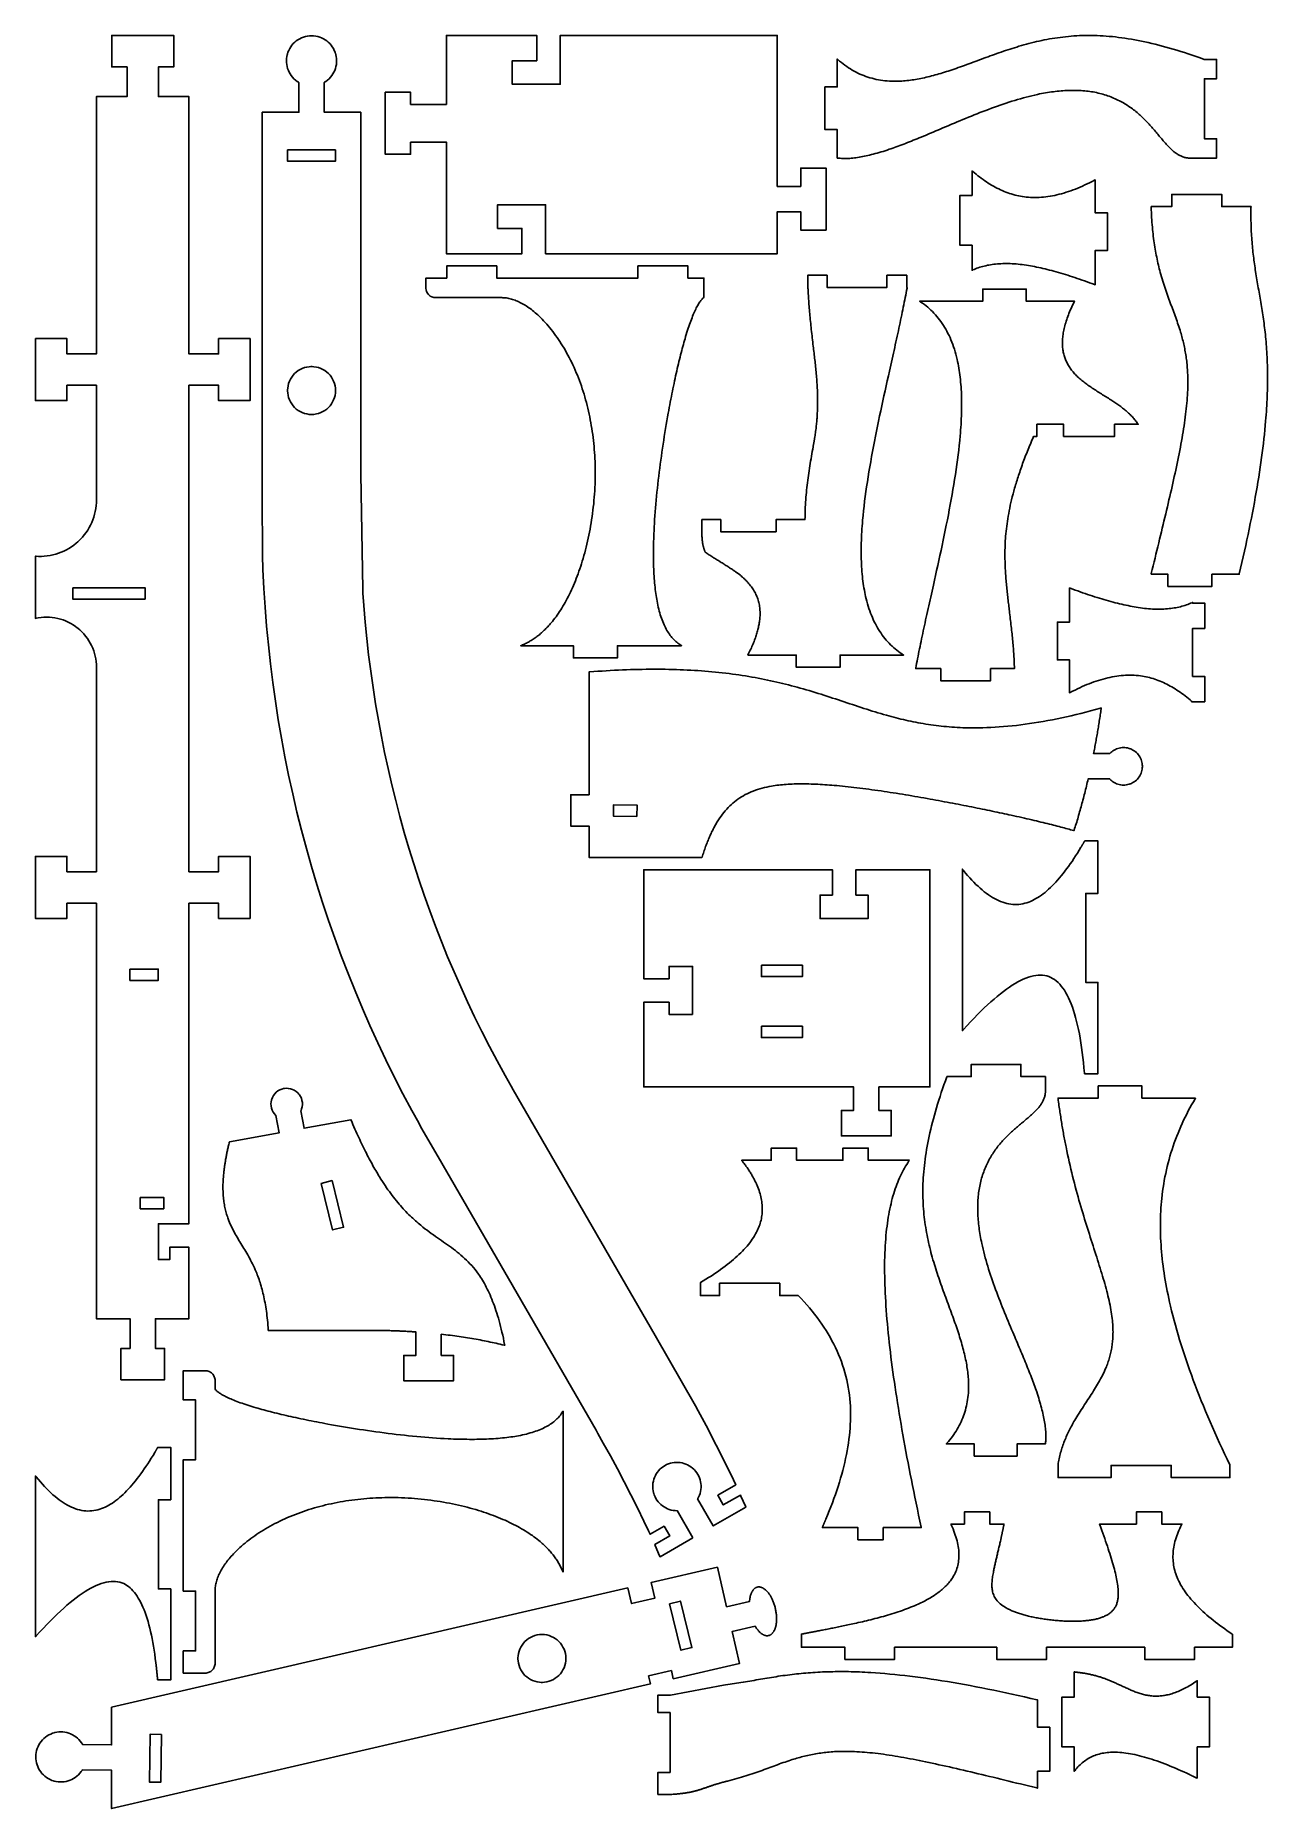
# Model space of a CAD drawing. Extents: x 0 to 202, y 0 to 290.
import ezdxf

# ---------------------------------------------------------------- set-up
doc = ezdxf.new("R2010")
doc.units = 0
doc.layers.get('0').update_dxf_attribs({"linetype": 'CONTINUOUS'})

msp = doc.modelspace()

# ---------------------------------------------------------------- linework, layer by layer
at = {"color": 0}
for points in [[(0, 240.717), (5.15001, 240.717), (5.15001, 238.217), (10, 238.217), (10, 280.361), (15, 280.361), (15, 285.211), (12.5001, 285.211), (12.5001, 290.361), (22.65, 290.361), (22.65, 285.211), (20.15, 285.211), (20.15, 280.361), (25.15, 280.361), (25.15, 238.217), (30, 238.217), (30, 240.717), (35.15, 240.717), (35.15, 230.567), (30, 230.567), (30, 233.067), (25.15, 233.067), (25.15, 153.415), (30, 153.415), (30, 155.915), (35.15, 155.915), (35.15, 145.765), (30, 145.765), (30, 148.265), (25.15, 148.265), (25.15, 95.7594), (20.15, 95.7594), (20.15, 89.9094), (22, 89.9094), (22, 91.9094), (25.15, 91.9094), (25.15, 80.2108), (19.65, 80.2108), (19.65, 75.3608), (21.15, 75.3608), (21.15, 70.2108), (14, 70.2108), (14, 75.3608), (15.5, 75.3608), (15.5, 80.2108), (10, 80.2108), (10, 148.265), (5.15001, 148.265), (5.15001, 145.765), (0, 145.765), (0, 155.915), (5.15001, 155.915), (5.15001, 153.415), (10, 153.415), (10, 186.894), (10, 187.011), (9.98676, 187.36), (9.94754, 187.822), (9.88271, 188.278), (9.79275, 188.728), (9.67811, 189.171), (9.53933, 189.606), (9.37679, 190.032), (9.19103, 190.449), (8.98242, 190.853), (8.75151, 191.247), (8.49875, 191.628), (8.22461, 191.993), (7.92958, 192.346), (7.61404, 192.681), (7.27854, 193), (7.01432, 193.229), (6.92356, 193.301), (6.83274, 193.374), (6.55203, 193.582), (6.16743, 193.84), (5.77083, 194.075), (5.36328, 194.286), (4.94581, 194.474), (4.51947, 194.638), (4.08535, 194.776), (3.64442, 194.892), (3.19781, 194.982), (2.74653, 195.049), (2.29167, 195.089), (1.83421, 195.104), (1.37527, 195.093), (0.91591, 195.057), (0.45709, 194.994), (0.11355, 194.932), (0, 194.906), (0, 205.081), (0.12044, 205.071), (0.48291, 205.056), (0.96414, 205.056), (1.44276, 205.081), (1.91797, 205.129), (2.38878, 205.203), (2.85433, 205.3), (3.31375, 205.422), (3.76606, 205.565), (4.21039, 205.733), (4.64583, 205.922), (5.07156, 206.135), (5.4866, 206.369), (5.89008, 206.625), (6.28108, 206.903), (6.65875, 207.2), (6.93349, 207.438), (7.02219, 207.519), (7.11089, 207.601), (7.36849, 207.857), (7.69521, 208.21), (8.00196, 208.579), (8.28836, 208.961), (8.5541, 209.357), (8.79867, 209.764), (9.02175, 210.183), (9.22299, 210.614), (9.40201, 211.054), (9.55838, 211.503), (9.69174, 211.958), (9.80165, 212.422), (9.88786, 212.893), (9.94987, 213.368), (9.98742, 213.847), (10, 214.21), (10, 214.331), (10, 233.067), (5.15001, 233.067), (5.15001, 230.567), (0, 230.567), (0, 240.717)], [(61.461, 272.912), (61.461, 270.912), (57.311, 270.912), (57.311, 281.063), (61.461, 281.063), (61.461, 279.063), (67.311, 279.063), (67.311, 290.361), (82.1139, 290.361), (82.1139, 286.211), (78.1139, 286.211), (78.1139, 282.361), (85.9639, 282.361), (85.9639, 290.361), (121.509, 290.361), (121.509, 265.639), (125.359, 265.639), (125.359, 268.639), (129.509, 268.639), (129.509, 258.489), (125.359, 258.489), (125.359, 261.489), (121.509, 261.489), (121.509, 254.625), (83.5504, 254.625), (83.5504, 262.625), (75.7004, 262.625), (75.7004, 258.775), (79.7004, 258.775), (79.7004, 254.625), (67.311, 254.625), (67.311, 272.912), (61.461, 272.912)], [(189.376, 270.282), (189.344, 270.281), (189.313, 270.279), (189.282, 270.279), (189.25, 270.278), (189.218, 270.278), (189.186, 270.278), (189.156, 270.278), (189.124, 270.278), (189.093, 270.279), (189.061, 270.279), (189.031, 270.281), (188.999, 270.282), (188.968, 270.283), (188.938, 270.285), (188.906, 270.287), (188.875, 270.289), (188.844, 270.292), (188.814, 270.294), (188.783, 270.297), (188.753, 270.301), (188.722, 270.304), (188.692, 270.308), (188.661, 270.313), (188.632, 270.317), (188.601, 270.321), (188.571, 270.325), (188.542, 270.331), (188.511, 270.336), (188.482, 270.342), (188.351, 270.368), (188.222, 270.4), (188.094, 270.436), (187.968, 270.476), (187.843, 270.521), (187.719, 270.571), (187.599, 270.625), (187.476, 270.683), (187.357, 270.746), (187.237, 270.811), (187.121, 270.882), (187.003, 270.956), (186.888, 271.033), (186.772, 271.115), (186.657, 271.2), (186.543, 271.289), (186.431, 271.381), (186.318, 271.475), (186.206, 271.574), (186.094, 271.675), (185.982, 271.779), (185.871, 271.886), (185.761, 271.997), (185.65, 272.11), (185.539, 272.225), (185.429, 272.343), (185.318, 272.463), (185.208, 272.585), (185.097, 272.71), (184.986, 272.838), (184.875, 272.967), (184.749, 273.115), (184.621, 273.265), (184.493, 273.418), (184.364, 273.572), (184.233, 273.728), (184.101, 273.886), (183.969, 274.044), (183.836, 274.204), (183.7, 274.365), (183.564, 274.528), (183.426, 274.69), (183.288, 274.854), (183.146, 275.018), (183.004, 275.183), (182.86, 275.347), (182.714, 275.513), (182.565, 275.676), (182.417, 275.842), (182.264, 276.006), (182.111, 276.169), (181.956, 276.332), (181.797, 276.494), (181.636, 276.656), (181.474, 276.815), (181.31, 276.975), (181.142, 277.132), (180.972, 277.289), (180.8, 277.443), (180.625, 277.596), (180.447, 277.747), (180.26, 277.901), (180.068, 278.054), (179.875, 278.204), (179.679, 278.351), (179.479, 278.496), (179.276, 278.638), (179.071, 278.776), (178.862, 278.912), (178.651, 279.046), (178.438, 279.176), (178.221, 279.304), (178, 279.428), (177.776, 279.549), (177.551, 279.667), (177.322, 279.782), (177.09, 279.893), (176.856, 280), (176.617, 280.104), (176.376, 280.206), (176.133, 280.301), (175.886, 280.394), (175.636, 280.485), (175.385, 280.569), (175.129, 280.651), (174.871, 280.728), (174.61, 280.801), (174.346, 280.871), (174.079, 280.935), (173.81, 280.996), (173.538, 281.051), (173.261, 281.103), (172.989, 281.149), (172.715, 281.19), (172.438, 281.228), (172.158, 281.261), (171.876, 281.289), (171.592, 281.314), (171.304, 281.335), (171.015, 281.35), (170.724, 281.362), (170.431, 281.369), (170.135, 281.374), (169.836, 281.374), (169.536, 281.369), (169.233, 281.361), (168.929, 281.349), (168.622, 281.332), (168.314, 281.313), (168.004, 281.289), (167.693, 281.261), (167.379, 281.229), (167.064, 281.193), (166.746, 281.154), (166.428, 281.111), (166.107, 281.064), (165.786, 281.014), (165.462, 280.96), (165.138, 280.903), (164.811, 280.842), (164.483, 280.776), (164.156, 280.708), (163.694, 280.607), (163.232, 280.499), (162.767, 280.385), (162.3, 280.264), (161.831, 280.139), (161.361, 280.007), (160.89, 279.869), (160.418, 279.728), (159.944, 279.581), (159.469, 279.429), (158.996, 279.274), (158.519, 279.114), (158.044, 278.951), (157.568, 278.783), (157.093, 278.612), (156.617, 278.439), (156.142, 278.263), (155.667, 278.083), (155.193, 277.901), (154.719, 277.718), (154.247, 277.532), (153.775, 277.344), (153.306, 277.156), (152.837, 276.965), (152.369, 276.774), (151.904, 276.582), (151.442, 276.389), (150.981, 276.197), (150.522, 276.004), (150.065, 275.811), (149.612, 275.619), (149.254, 275.468), (148.897, 275.317), (148.542, 275.167), (148.189, 275.017), (147.839, 274.868), (147.489, 274.721), (147.143, 274.575), (146.799, 274.431), (146.456, 274.286), (146.115, 274.144), (145.778, 274.004), (145.443, 273.865), (145.11, 273.726), (144.779, 273.592), (144.45, 273.457), (144.125, 273.325), (143.801, 273.194), (143.481, 273.067), (143.163, 272.94), (142.847, 272.817), (142.535, 272.694), (142.225, 272.575), (141.918, 272.458), (141.614, 272.344), (141.313, 272.232), (141.014, 272.124), (140.719, 272.017), (140.426, 271.912), (140.138, 271.811), (139.851, 271.714), (139.51, 271.6), (139.172, 271.49), (138.84, 271.385), (138.512, 271.283), (138.188, 271.186), (137.87, 271.094), (137.556, 271.007), (137.246, 270.924), (136.941, 270.844), (136.64, 270.771), (136.345, 270.701), (136.053, 270.636), (135.767, 270.575), (135.485, 270.519), (135.208, 270.468), (134.935, 270.422), (134.667, 270.379), (134.403, 270.342), (134.144, 270.31), (133.89, 270.281), (133.64, 270.258), (133.395, 270.239), (133.155, 270.225), (132.919, 270.215), (132.688, 270.211), (132.462, 270.211), (132.24, 270.217), (132.023, 270.226), (131.81, 270.24), (131.602, 270.26), (131.399, 270.285), (131.397, 270.285), (131.392, 270.285), (131.39, 270.286), (131.386, 270.286), (131.384, 270.286), (131.379, 270.287), (131.377, 270.287), (131.373, 270.287), (131.371, 270.289), (131.366, 270.289), (131.364, 270.289), (131.36, 270.29), (131.358, 270.29), (131.353, 270.29), (131.351, 270.29), (131.347, 270.292), (131.345, 270.292), (131.34, 270.292), (131.338, 270.293), (131.334, 270.293), (131.332, 270.293), (131.332, 274.935), (129.332, 274.935), (129.332, 281.943), (131.332, 281.943), (131.332, 286.528), (131.457, 286.415), (131.737, 286.169), (132.02, 285.932), (132.307, 285.704), (132.597, 285.485), (132.891, 285.274), (133.189, 285.072), (133.49, 284.881), (133.795, 284.696), (134.103, 284.521), (134.415, 284.354), (134.73, 284.197), (135.049, 284.049), (135.371, 283.908), (135.697, 283.778), (136.027, 283.656), (136.36, 283.542), (136.696, 283.438), (137.037, 283.342), (137.381, 283.254), (137.728, 283.175), (138.079, 283.106), (138.434, 283.044), (138.792, 282.992), (139.154, 282.949), (139.519, 282.912), (139.888, 282.888), (140.261, 282.869), (140.638, 282.86), (141.017, 282.86), (141.4, 282.868), (141.669, 282.879), (141.94, 282.894), (142.212, 282.914), (142.487, 282.938), (142.764, 282.965), (143.042, 282.996), (143.321, 283.032), (143.603, 283.071), (143.885, 283.114), (144.169, 283.161), (144.456, 283.211), (144.743, 283.265), (145.032, 283.322), (145.322, 283.382), (145.614, 283.446), (145.907, 283.513), (146.201, 283.583), (146.497, 283.656), (146.794, 283.732), (147.093, 283.811), (147.393, 283.893), (147.694, 283.978), (147.997, 284.064), (148.3, 284.154), (148.604, 284.246), (148.91, 284.342), (149.217, 284.439), (149.525, 284.537), (149.835, 284.639), (150.144, 284.743), (150.485, 284.858), (150.825, 284.976), (151.168, 285.096), (151.51, 285.217), (151.854, 285.34), (152.199, 285.464), (152.543, 285.589), (152.89, 285.715), (153.236, 285.843), (153.585, 285.971), (153.933, 286.1), (154.283, 286.229), (154.633, 286.358), (154.985, 286.487), (155.337, 286.618), (155.69, 286.747), (156.044, 286.876), (156.4, 287.006), (156.756, 287.135), (157.112, 287.263), (157.471, 287.389), (157.829, 287.515), (158.19, 287.64), (158.551, 287.764), (158.913, 287.886), (159.276, 288.007), (159.64, 288.126), (160.004, 288.243), (160.371, 288.358), (160.737, 288.471), (161.107, 288.582), (161.513, 288.701), (161.921, 288.818), (162.331, 288.931), (162.742, 289.04), (163.156, 289.147), (163.571, 289.25), (163.989, 289.349), (164.41, 289.443), (164.832, 289.535), (165.257, 289.622), (165.683, 289.706), (166.114, 289.785), (166.547, 289.858), (166.982, 289.928), (167.421, 289.993), (167.862, 290.054), (168.308, 290.108), (168.756, 290.16), (169.207, 290.204), (169.663, 290.243), (170.121, 290.278), (170.583, 290.306), (171.05, 290.329), (171.521, 290.346), (171.994, 290.357), (172.472, 290.361), (172.956, 290.36), (173.442, 290.351), (173.933, 290.338), (174.429, 290.315), (174.918, 290.289), (175.411, 290.254), (175.91, 290.214), (176.413, 290.167), (176.921, 290.114), (177.433, 290.053), (177.951, 289.985), (178.475, 289.911), (179.003, 289.829), (179.538, 289.742), (180.076, 289.646), (180.621, 289.544), (181.171, 289.435), (181.726, 289.318), (182.288, 289.194), (182.854, 289.063), (183.426, 288.924), (184.004, 288.778), (184.589, 288.625), (185.179, 288.464), (185.775, 288.296), (186.378, 288.121), (186.986, 287.936), (187.6, 287.746), (188.221, 287.547), (188.847, 287.34), (189.481, 287.125), (190.121, 286.903), (190.767, 286.672), (191.421, 286.435), (193.482, 286.435), (193.482, 283.285), (191.482, 283.285), (191.482, 273.435), (193.482, 273.435), (193.482, 270.285), (189.408, 270.285), (189.376, 270.282)], [(107.694, 44.349), (102.323, 41.2458), (102.25, 41.4107), (101.517, 43.0561), (101.442, 43.2203), (103.891, 44.6349), (102.966, 46.2367), (100.67, 44.9103), (100.418, 45.4549), (99.65, 47.0825), (98.6057, 49.2428), (97.5372, 51.3911), (96.4444, 53.5269), (95.3275, 55.6503), (94.1865, 57.761), (93.0217, 59.8586), (92.1332, 61.4239), (91.8331, 61.9432), (65.9625, 106.723), (63.1558, 111.609), (62.7756, 112.285), (61.6553, 114.326), (60.1976, 117.064), (58.7831, 119.822), (57.4119, 122.598), (56.0842, 125.394), (54.7999, 128.207), (53.5594, 131.038), (52.3629, 133.886), (51.2103, 136.751), (50.1018, 139.632), (49.0376, 142.528), (48.0179, 145.439), (47.0428, 148.365), (46.1124, 151.304), (45.2267, 154.257), (44.3861, 157.224), (43.5907, 160.203), (42.8406, 163.193), (42.1358, 166.194), (41.4767, 169.207), (40.8632, 172.231), (40.2956, 175.263), (39.774, 178.306), (39.2986, 181.357), (38.8694, 184.415), (38.4867, 187.483), (38.1506, 190.557), (37.8611, 193.638), (37.6185, 196.725), (37.4229, 199.818), (37.2743, 202.917), (37.1925, 205.243), (37.1732, 206.019), (37.15, 214.11), (37.15, 277.774), (43.15, 277.774), (43.15, 282.656), (43.0757, 282.7), (42.8599, 282.843), (42.5897, 283.05), (42.3403, 283.276), (42.1119, 283.521), (41.9056, 283.782), (41.7218, 284.057), (41.5611, 284.346), (41.4243, 284.646), (41.3118, 284.956), (41.2244, 285.274), (41.1628, 285.599), (41.1275, 285.929), (41.119, 286.264), (41.1383, 286.6), (41.1858, 286.938), (41.2396, 287.192), (41.2622, 287.274), (41.2847, 287.357), (41.3663, 287.603), (41.4957, 287.918), (41.6492, 288.218), (41.8254, 288.503), (42.0229, 288.769), (42.2406, 289.019), (42.4768, 289.25), (42.7304, 289.461), (43.0001, 289.65), (43.2844, 289.818), (43.5822, 289.963), (43.8921, 290.083), (44.2125, 290.179), (44.5424, 290.249), (44.8804, 290.29), (45.1389, 290.306), (45.2251, 290.306), (45.3112, 290.306), (45.5697, 290.29), (45.9076, 290.249), (46.2376, 290.179), (46.5581, 290.083), (46.8679, 289.963), (47.1657, 289.818), (47.45, 289.65), (47.7197, 289.461), (47.9733, 289.25), (48.2096, 289.019), (48.4271, 288.769), (48.6247, 288.503), (48.8008, 288.218), (48.9543, 287.918), (49.0839, 287.603), (49.1654, 287.357), (49.1881, 287.274), (49.2106, 287.192), (49.2643, 286.938), (49.3118, 286.6), (49.331, 286.264), (49.3226, 285.929), (49.2874, 285.599), (49.2257, 285.274), (49.1383, 284.956), (49.0258, 284.646), (48.889, 284.346), (48.7283, 284.057), (48.5444, 283.782), (48.3381, 283.521), (48.1099, 283.276), (47.8604, 283.05), (47.5901, 282.843), (47.3744, 282.7), (47.3001, 282.656), (47.3001, 277.774), (53.3001, 277.774), (53.3001, 218.526), (53.6071, 199.703), (53.6483, 199.026), (53.7918, 196.997), (54.0157, 194.297), (54.2783, 191.603), (54.5799, 188.914), (54.9201, 186.232), (55.2989, 183.557), (55.7161, 180.889), (56.1717, 178.228), (56.6654, 175.575), (57.1971, 172.931), (57.7668, 170.294), (58.3743, 167.668), (59.0196, 165.051), (59.7024, 162.444), (60.4226, 159.847), (61.1803, 157.263), (61.975, 154.688), (62.8069, 152.125), (63.6758, 149.574), (64.5815, 147.035), (65.5239, 144.508), (66.5029, 141.996), (67.5185, 139.497), (68.5704, 137.013), (69.6585, 134.542), (70.7828, 132.087), (71.9429, 129.646), (73.139, 127.222), (74.3708, 124.813), (75.6383, 122.421), (76.9413, 120.045), (77.9407, 118.274), (78.2796, 117.687), (78.2797, 117.687), (101.51, 77.4774), (108.122, 65.9361), (108.559, 65.1422), (109.845, 62.7468), (111.517, 59.5306), (113.138, 56.2882), (114.322, 53.8403), (114.707, 53.0203), (111.754, 51.3143), (112.68, 49.7124), (115.491, 51.3365), (115.566, 51.1731), (116.312, 49.5343), (116.385, 49.37), (111.028, 46.2749), (108.467, 50.7072), (108.51, 50.779), (108.627, 51.0019), (108.76, 51.3051), (108.865, 51.6151), (108.945, 51.9303), (108.997, 52.2487), (109.024, 52.5692), (109.025, 52.8899), (108.999, 53.209), (108.948, 53.5251), (108.872, 53.8365), (108.77, 54.1415), (108.643, 54.4385), (108.492, 54.7258), (108.315, 55.0019), (108.114, 55.265), (107.948, 55.4539), (107.889, 55.5135), (107.831, 55.5732), (107.644, 55.7422), (107.384, 55.9469), (107.111, 56.1272), (106.826, 56.2832), (106.531, 56.4143), (106.227, 56.5206), (105.917, 56.6017), (105.602, 56.6574), (105.283, 56.6875), (104.962, 56.6917), (104.642, 56.6699), (104.322, 56.6218), (104.006, 56.5474), (103.694, 56.446), (103.389, 56.3178), (103.165, 56.2043), (103.092, 56.1625), (103.02, 56.1206), (102.809, 55.9826), (102.546, 55.7824), (102.302, 55.5631), (102.08, 55.3264), (101.879, 55.0738), (101.7, 54.8068), (101.543, 54.5269), (101.41, 54.2357), (101.301, 53.9347), (101.216, 53.6256), (101.157, 53.3096), (101.123, 52.9883), (101.116, 52.6636), (101.135, 52.3367), (101.183, 52.0092), (101.236, 51.7632), (101.258, 51.6825), (101.281, 51.6018), (101.361, 51.3633), (101.489, 51.0581), (101.64, 50.7674), (101.813, 50.4925), (102.007, 50.2343), (102.22, 49.9938), (102.452, 49.7721), (102.7, 49.57), (102.964, 49.3886), (103.242, 49.2289), (103.533, 49.0918), (103.835, 48.9785), (104.148, 48.8896), (104.469, 48.8265), (104.798, 48.7901), (105.05, 48.78), (105.133, 48.7813), (107.694, 44.349)], [(41.3001, 271.624), (49.15, 271.624), (49.15, 269.774), (41.3001, 269.774), (41.3001, 271.624)], [(153.439, 268.185), (153.451, 268.175), (153.456, 268.171), (153.46, 268.167), (153.476, 268.153), (153.481, 268.15), (153.497, 268.135), (153.501, 268.132), (153.518, 268.117), (153.522, 268.114), (153.538, 268.1), (153.542, 268.096), (153.558, 268.082), (153.832, 267.849), (154.107, 267.621), (154.383, 267.4), (154.66, 267.185), (154.939, 266.975), (155.218, 266.772), (155.499, 266.575), (155.779, 266.385), (156.063, 266.2), (156.347, 266.022), (156.632, 265.85), (156.919, 265.685), (157.207, 265.526), (157.496, 265.374), (157.786, 265.228), (158.078, 265.09), (158.371, 264.958), (158.665, 264.832), (158.961, 264.714), (159.258, 264.603), (159.557, 264.499), (159.856, 264.403), (160.157, 264.313), (160.46, 264.231), (160.764, 264.154), (161.069, 264.088), (161.376, 264.026), (161.685, 263.974), (161.994, 263.929), (162.306, 263.89), (162.653, 263.858), (163.001, 263.835), (163.353, 263.821), (163.706, 263.817), (164.06, 263.821), (164.417, 263.835), (164.775, 263.858), (165.135, 263.89), (165.497, 263.931), (165.861, 263.979), (166.226, 264.037), (166.593, 264.104), (166.962, 264.178), (167.332, 264.261), (167.704, 264.353), (168.079, 264.453), (168.454, 264.56), (168.832, 264.675), (169.21, 264.799), (169.59, 264.929), (169.972, 265.068), (170.356, 265.214), (170.74, 265.368), (171.126, 265.529), (171.514, 265.697), (171.904, 265.874), (172.294, 266.056), (172.686, 266.246), (173.081, 266.442), (173.475, 266.646), (173.479, 266.647), (173.482, 266.649), (173.486, 266.651), (173.493, 266.654), (173.497, 266.657), (173.5, 266.658), (173.504, 266.661), (173.508, 266.662), (173.511, 266.664), (173.515, 266.667), (173.519, 266.668), (173.522, 266.669), (173.526, 266.672), (173.531, 266.674), (173.533, 266.676), (173.538, 266.678), (173.54, 266.679), (173.544, 266.682), (173.549, 266.683), (173.551, 266.685), (173.556, 266.688), (173.563, 266.692), (173.567, 266.693), (173.571, 266.694), (173.574, 266.697), (173.581, 266.7), (173.585, 266.703), (173.585, 261.317), (175.585, 261.317), (175.585, 255.135), (173.585, 255.135), (173.585, 249.532), (173.582, 249.533), (173.578, 249.535), (173.575, 249.536), (173.564, 249.54), (173.561, 249.542), (173.558, 249.542), (173.547, 249.546), (173.544, 249.547), (173.54, 249.549), (173.531, 249.553), (173.528, 249.554), (173.524, 249.556), (173.521, 249.556), (173.514, 249.558), (173.511, 249.56), (173.507, 249.561), (173.504, 249.563), (173.497, 249.565), (173.493, 249.567), (173.49, 249.568), (173.487, 249.568), (173.483, 249.569), (173.071, 249.722), (172.663, 249.872), (172.254, 250.019), (171.85, 250.164), (171.447, 250.306), (171.047, 250.443), (170.651, 250.579), (170.257, 250.711), (169.865, 250.839), (169.475, 250.965), (169.089, 251.088), (168.706, 251.207), (168.325, 251.322), (167.947, 251.435), (167.574, 251.544), (167.201, 251.65), (166.832, 251.751), (166.467, 251.85), (166.104, 251.944), (165.744, 252.035), (165.389, 252.122), (165.035, 252.206), (164.686, 252.286), (164.339, 252.362), (163.996, 252.433), (163.656, 252.501), (163.319, 252.565), (162.987, 252.625), (162.658, 252.682), (162.332, 252.733), (161.983, 252.785), (161.638, 252.831), (161.299, 252.871), (160.962, 252.907), (160.632, 252.936), (160.306, 252.961), (159.983, 252.981), (159.667, 252.994), (159.354, 253.004), (159.044, 253.007), (158.742, 253.006), (158.442, 253), (158.146, 252.989), (157.856, 252.972), (157.568, 252.95), (157.286, 252.924), (157.008, 252.893), (156.733, 252.857), (156.464, 252.815), (156.199, 252.769), (155.936, 252.718), (155.679, 252.662), (155.425, 252.603), (155.176, 252.537), (154.931, 252.468), (154.689, 252.394), (154.451, 252.315), (154.218, 252.232), (153.989, 252.143), (153.763, 252.051), (153.54, 251.954), (153.538, 251.953), (153.526, 251.947), (153.524, 251.946), (153.515, 251.943), (153.513, 251.942), (153.501, 251.936), (153.499, 251.935), (153.492, 251.932), (153.487, 251.931), (153.478, 251.925), (153.474, 251.924), (153.467, 251.921), (153.462, 251.919), (153.456, 251.917), (153.453, 251.914), (153.442, 251.91), (153.439, 251.908), (153.435, 251.907), (153.435, 256.014), (151.435, 256.014), (151.435, 264.164), (153.435, 264.164), (153.435, 268.189), (153.439, 268.185)], [(182.747, 202.125), (185.517, 202.125), (185.517, 200.125), (192.717, 200.125), (192.717, 202.125), (197.179, 202.125), (197.179, 202.128), (197.181, 202.135), (197.182, 202.138), (197.183, 202.143), (197.183, 202.146), (197.185, 202.149), (197.185, 202.15), (197.186, 202.153), (197.186, 202.156), (197.188, 202.161), (197.188, 202.164), (197.19, 202.171), (197.19, 202.174), (197.19, 202.176), (197.192, 202.179), (197.192, 202.182), (197.194, 202.189), (197.194, 202.192), (197.196, 202.197), (197.196, 202.2), (197.197, 202.201), (197.418, 203.144), (197.635, 204.079), (197.846, 205.007), (198.051, 205.928), (198.251, 206.84), (198.447, 207.747), (198.638, 208.646), (198.822, 209.536), (199.001, 210.421), (199.176, 211.297), (199.346, 212.167), (199.51, 213.028), (199.668, 213.883), (199.821, 214.729), (199.968, 215.568), (200.11, 216.4), (200.247, 217.224), (200.378, 218.04), (200.503, 218.849), (200.624, 219.649), (200.737, 220.442), (200.847, 221.228), (200.95, 222.004), (201.047, 222.774), (201.14, 223.536), (201.226, 224.289), (201.307, 225.035), (201.382, 225.772), (201.451, 226.501), (201.515, 227.222), (201.557, 227.743), (201.597, 228.26), (201.633, 228.771), (201.667, 229.279), (201.696, 229.782), (201.722, 230.281), (201.746, 230.774), (201.767, 231.264), (201.785, 231.749), (201.8, 232.231), (201.811, 232.707), (201.819, 233.181), (201.825, 233.649), (201.828, 234.114), (201.828, 234.574), (201.825, 235.031), (201.819, 235.482), (201.811, 235.931), (201.801, 236.375), (201.788, 236.817), (201.771, 237.253), (201.751, 237.686), (201.731, 238.115), (201.706, 238.54), (201.679, 238.963), (201.65, 239.379), (201.618, 239.794), (201.585, 240.206), (201.547, 240.612), (201.508, 241.015), (201.467, 241.415), (201.428, 241.781), (201.385, 242.143), (201.342, 242.504), (201.296, 242.861), (201.25, 243.217), (201.201, 243.569), (201.153, 243.919), (201.101, 244.268), (201.05, 244.615), (200.997, 244.96), (200.943, 245.304), (200.889, 245.646), (200.833, 245.986), (200.776, 246.326), (200.721, 246.664), (200.664, 247.001), (200.606, 247.338), (200.549, 247.674), (200.49, 248.008), (200.432, 248.343), (200.375, 248.676), (200.317, 249.011), (200.26, 249.344), (200.201, 249.678), (200.146, 250.011), (200.089, 250.346), (200.033, 250.681), (199.978, 251.015), (199.924, 251.351), (199.871, 251.688), (199.822, 252), (199.775, 252.314), (199.728, 252.631), (199.683, 252.947), (199.639, 253.265), (199.596, 253.585), (199.556, 253.906), (199.515, 254.228), (199.478, 254.551), (199.44, 254.878), (199.406, 255.204), (199.372, 255.533), (199.34, 255.865), (199.311, 256.199), (199.282, 256.533), (199.256, 256.871), (199.232, 257.21), (199.21, 257.551), (199.189, 257.894), (199.171, 258.242), (199.154, 258.59), (199.14, 258.94), (199.128, 259.294), (199.118, 259.65), (199.111, 260.01), (199.106, 260.371), (199.103, 260.736), (199.103, 261.103), (199.104, 261.474), (199.11, 261.846), (199.117, 262.222), (199.117, 262.226), (199.117, 262.229), (199.117, 262.233), (199.117, 262.236), (199.118, 262.24), (199.118, 262.243), (199.118, 262.247), (199.118, 262.25), (199.118, 262.253), (199.118, 262.26), (199.118, 262.264), (199.118, 262.267), (199.118, 262.271), (199.118, 262.274), (199.118, 262.278), (199.118, 262.281), (199.118, 262.285), (199.118, 262.287), (199.118, 262.29), (199.118, 262.294), (199.119, 262.297), (199.119, 262.301), (199.119, 262.304), (199.119, 262.308), (199.119, 262.311), (199.119, 262.315), (199.119, 262.318), (199.119, 262.322), (199.119, 262.325), (194.328, 262.325), (194.328, 264.325), (186.128, 264.325), (186.128, 262.325), (182.772, 262.325), (182.772, 262.322), (182.772, 262.315), (182.772, 262.311), (182.772, 262.304), (182.772, 262.301), (182.774, 262.294), (182.774, 262.29), (182.774, 262.283), (182.774, 262.281), (182.774, 262.278), (182.774, 262.274), (182.774, 262.271), (182.774, 262.264), (182.774, 262.26), (182.774, 262.257), (182.774, 262.253), (182.775, 262.246), (182.775, 262.243), (182.775, 262.236), (182.775, 262.233), (182.775, 262.226), (182.775, 262.222), (182.775, 262.219), (182.788, 261.797), (182.803, 261.379), (182.822, 260.968), (182.843, 260.561), (182.868, 260.158), (182.894, 259.763), (182.925, 259.369), (182.957, 258.982), (182.992, 258.6), (183.029, 258.222), (183.069, 257.849), (183.112, 257.481), (183.157, 257.115), (183.206, 256.756), (183.254, 256.401), (183.307, 256.05), (183.361, 255.704), (183.418, 255.361), (183.476, 255.024), (183.538, 254.689), (183.6, 254.36), (183.665, 254.033), (183.732, 253.711), (183.801, 253.394), (183.872, 253.079), (183.944, 252.769), (184.018, 252.463), (184.094, 252.16), (184.172, 251.861), (184.251, 251.565), (184.353, 251.204), (184.454, 250.847), (184.56, 250.496), (184.665, 250.149), (184.772, 249.806), (184.882, 249.467), (184.992, 249.132), (185.103, 248.801), (185.215, 248.474), (185.328, 248.15), (185.442, 247.829), (185.556, 247.511), (185.669, 247.197), (185.783, 246.885), (185.897, 246.575), (186.011, 246.267), (186.125, 245.961), (186.237, 245.658), (186.35, 245.356), (186.461, 245.054), (186.572, 244.756), (186.681, 244.457), (186.789, 244.158), (186.894, 243.861), (187, 243.565), (187.103, 243.268), (187.203, 242.972), (187.301, 242.675), (187.397, 242.378), (187.492, 242.081), (187.582, 241.782), (187.654, 241.54), (187.722, 241.299), (187.79, 241.056), (187.856, 240.813), (187.919, 240.568), (187.981, 240.322), (188.039, 240.075), (188.097, 239.826), (188.151, 239.578), (188.204, 239.328), (188.256, 239.075), (188.304, 238.822), (188.35, 238.567), (188.394, 238.311), (188.436, 238.053), (188.476, 237.793), (188.513, 237.532), (188.547, 237.269), (188.581, 237.004), (188.61, 236.737), (188.638, 236.468), (188.663, 236.197), (188.685, 235.925), (188.706, 235.649), (188.722, 235.372), (188.737, 235.092), (188.749, 234.81), (188.758, 234.526), (188.765, 234.239), (188.769, 233.95), (188.771, 233.546), (188.767, 233.138), (188.757, 232.725), (188.743, 232.307), (188.725, 231.883), (188.701, 231.456), (188.672, 231.022), (188.64, 230.585), (188.603, 230.143), (188.56, 229.696), (188.514, 229.243), (188.464, 228.786), (188.408, 228.324), (188.35, 227.857), (188.286, 227.385), (188.219, 226.908), (188.149, 226.426), (188.074, 225.939), (187.994, 225.447), (187.911, 224.95), (187.825, 224.449), (187.736, 223.942), (187.643, 223.431), (187.546, 222.914), (187.446, 222.393), (187.343, 221.867), (187.236, 221.335), (187.126, 220.799), (187.014, 220.257), (186.899, 219.71), (186.786, 219.188), (186.672, 218.66), (186.556, 218.129), (186.436, 217.593), (186.315, 217.053), (186.193, 216.51), (186.068, 215.961), (185.94, 215.408), (185.813, 214.853), (185.682, 214.292), (185.55, 213.726), (185.415, 213.158), (185.281, 212.585), (185.143, 212.008), (185.004, 211.428), (184.864, 210.843), (184.722, 210.254), (184.579, 209.661), (184.436, 209.065), (184.29, 208.464), (184.143, 207.86), (183.996, 207.251), (183.846, 206.639), (183.696, 206.024), (183.546, 205.404), (183.393, 204.781), (183.24, 204.153), (183.087, 203.522), (182.933, 202.888), (182.778, 202.249), (182.747, 202.125)], [(105.838, 190.425), (95.3313, 190.425), (95.3313, 188.425), (88.1313, 188.425), (88.1313, 190.425), (79.5071, 190.425), (79.516, 190.429), (79.5249, 190.433), (79.5426, 190.442), (79.5515, 190.444), (79.5603, 190.449), (79.5692, 190.453), (79.5782, 190.457), (79.5871, 190.461), (79.5958, 190.465), (79.6136, 190.472), (79.6225, 190.476), (79.6314, 190.481), (79.6403, 190.485), (79.6492, 190.489), (79.6581, 190.492), (79.6669, 190.496), (79.6758, 190.5), (79.6847, 190.504), (79.6936, 190.508), (79.7025, 190.513), (79.7114, 190.515), (79.7203, 190.519), (79.7292, 190.524), (79.7381, 190.528), (79.7469, 190.532), (79.7558, 190.536), (79.7647, 190.539), (79.7736, 190.543), (79.9386, 190.617), (80.1017, 190.69), (80.264, 190.768), (80.4256, 190.847), (80.5863, 190.931), (80.7461, 191.017), (80.9053, 191.107), (81.0635, 191.199), (81.221, 191.294), (81.3778, 191.392), (81.5336, 191.493), (81.6887, 191.599), (81.8431, 191.706), (81.9964, 191.817), (82.149, 191.929), (82.3008, 192.046), (82.4519, 192.167), (82.6021, 192.289), (82.7514, 192.415), (82.8999, 192.544), (83.0476, 192.676), (83.1944, 192.811), (83.3406, 192.95), (83.4857, 193.09), (83.63, 193.235), (83.7736, 193.382), (83.9163, 193.533), (84.0581, 193.688), (84.1992, 193.843), (84.3393, 194.004), (84.4785, 194.167), (84.6803, 194.41), (84.8803, 194.661), (85.0785, 194.918), (85.2749, 195.182), (85.4692, 195.451), (85.6617, 195.729), (85.8522, 196.013), (86.0407, 196.303), (86.2272, 196.6), (86.4115, 196.903), (86.5936, 197.212), (86.7735, 197.529), (86.9511, 197.851), (87.1265, 198.181), (87.2996, 198.515), (87.4703, 198.857), (87.6385, 199.204), (87.8043, 199.558), (87.9675, 199.918), (88.1282, 200.285), (88.2862, 200.657), (88.4415, 201.035), (88.5943, 201.419), (88.7442, 201.808), (88.8914, 202.206), (89.0357, 202.607), (89.1771, 203.015), (89.3156, 203.428), (89.4511, 203.847), (89.5836, 204.272), (89.7185, 204.722), (89.8499, 205.178), (89.9775, 205.639), (90.1013, 206.106), (90.2211, 206.578), (90.3371, 207.054), (90.449, 207.538), (90.5568, 208.025), (90.6603, 208.517), (90.7594, 209.014), (90.854, 209.515), (90.9442, 210.019), (91.0297, 210.529), (91.1107, 211.042), (91.1867, 211.56), (91.2579, 212.079), (91.324, 212.603), (91.3851, 213.131), (91.441, 213.66), (91.4915, 214.192), (91.5369, 214.728), (91.5767, 215.265), (91.611, 215.804), (91.6396, 216.347), (91.6625, 216.89), (91.6796, 217.436), (91.6908, 217.983), (91.696, 218.532), (91.6951, 219.082), (91.6881, 219.633), (91.6764, 220.122), (91.6594, 220.612), (91.6376, 221.101), (91.6106, 221.592), (91.5783, 222.082), (91.541, 222.572), (91.4985, 223.061), (91.4508, 223.55), (91.3982, 224.038), (91.3404, 224.525), (91.2774, 225.011), (91.2093, 225.496), (91.1361, 225.979), (91.0579, 226.461), (90.9744, 226.942), (90.886, 227.419), (90.7924, 227.896), (90.6938, 228.369), (90.5899, 228.842), (90.481, 229.311), (90.3671, 229.778), (90.2479, 230.242), (90.1238, 230.703), (89.9946, 231.161), (89.8603, 231.615), (89.721, 232.067), (89.5764, 232.515), (89.4269, 232.958), (89.2724, 233.399), (89.1126, 233.835), (88.9449, 234.274), (88.7721, 234.71), (88.5944, 235.139), (88.4119, 235.565), (88.225, 235.985), (88.0335, 236.4), (87.8378, 236.81), (87.6378, 237.214), (87.4339, 237.611), (87.2263, 238.004), (87.0147, 238.39), (86.7997, 238.771), (86.5814, 239.144), (86.3597, 239.513), (86.1349, 239.874), (85.9072, 240.228), (85.6767, 240.575), (85.4435, 240.915), (85.2076, 241.249), (84.9696, 241.575), (84.7293, 241.893), (84.4868, 242.204), (84.2425, 242.507), (83.9965, 242.803), (83.7488, 243.09), (83.4996, 243.369), (83.249, 243.639), (82.9972, 243.901), (82.7446, 244.154), (82.4908, 244.4), (82.2824, 244.593), (82.0736, 244.782), (81.8649, 244.963), (81.656, 245.139), (81.4471, 245.308), (81.2383, 245.471), (81.0297, 245.628), (80.8212, 245.778), (80.6131, 245.922), (80.4053, 246.06), (80.1976, 246.192), (79.9906, 246.315), (79.7838, 246.435), (79.5776, 246.546), (79.3721, 246.651), (79.1671, 246.75), (78.9628, 246.842), (78.7592, 246.928), (78.5565, 247.007), (78.3546, 247.079), (78.1536, 247.144), (77.9536, 247.203), (77.7546, 247.254), (77.5565, 247.3), (77.3599, 247.338), (77.1642, 247.369), (76.9697, 247.394), (76.7767, 247.411), (76.5849, 247.422), (76.3946, 247.425), (65.5621, 247.425), (65.4836, 247.425), (65.2485, 247.457), (64.9499, 247.547), (64.6744, 247.694), (64.4861, 247.839), (64.4308, 247.894), (64.3753, 247.95), (64.231, 248.138), (64.0839, 248.412), (63.9931, 248.711), (63.9621, 248.947), (63.9621, 249.025), (63.9621, 250.625), (67.3719, 250.625), (67.3719, 252.625), (75.5719, 252.625), (75.5719, 250.625), (98.685, 250.625), (98.685, 252.625), (106.885, 252.625), (106.885, 250.625), (109.502, 250.625), (109.502, 247.476), (109.501, 247.476), (109.499, 247.475), (109.497, 247.472), (109.496, 247.472), (109.494, 247.471), (109.493, 247.469), (109.492, 247.469), (109.491, 247.468), (109.489, 247.467), (109.488, 247.465), (109.487, 247.465), (109.486, 247.464), (109.484, 247.463), (109.483, 247.463), (109.482, 247.461), (109.48, 247.46), (109.479, 247.458), (109.478, 247.458), (109.477, 247.457), (109.475, 247.456), (109.474, 247.454), (109.473, 247.454), (109.472, 247.453), (109.47, 247.451), (109.469, 247.451), (109.468, 247.45), (109.467, 247.449), (109.465, 247.447), (109.464, 247.447), (109.376, 247.372), (109.287, 247.289), (109.196, 247.196), (109.105, 247.092), (109.014, 246.979), (108.921, 246.857), (108.828, 246.725), (108.733, 246.583), (108.638, 246.432), (108.543, 246.271), (108.446, 246.1), (108.349, 245.921), (108.251, 245.731), (108.153, 245.532), (108.054, 245.324), (107.954, 245.106), (107.854, 244.878), (107.753, 244.64), (107.652, 244.394), (107.55, 244.138), (107.448, 243.872), (107.345, 243.597), (107.242, 243.314), (107.138, 243.019), (107.034, 242.717), (106.93, 242.404), (106.826, 242.083), (106.721, 241.751), (106.616, 241.411), (106.51, 241.061), (106.404, 240.703), (106.315, 240.392), (106.225, 240.075), (106.135, 239.751), (106.045, 239.421), (105.954, 239.085), (105.864, 238.743), (105.774, 238.394), (105.683, 238.04), (105.593, 237.679), (105.502, 237.314), (105.412, 236.943), (105.321, 236.565), (105.231, 236.183), (105.141, 235.796), (105.051, 235.403), (104.961, 235.006), (104.871, 234.603), (104.782, 234.194), (104.693, 233.782), (104.604, 233.365), (104.515, 232.944), (104.427, 232.518), (104.339, 232.089), (104.252, 231.654), (104.165, 231.215), (104.079, 230.774), (103.993, 230.326), (103.907, 229.876), (103.823, 229.422), (103.738, 228.965), (103.655, 228.506), (103.544, 227.883), (103.434, 227.257), (103.326, 226.626), (103.22, 225.99), (103.115, 225.351), (103.012, 224.708), (102.911, 224.063), (102.812, 223.414), (102.715, 222.763), (102.62, 222.11), (102.527, 221.456), (102.436, 220.8), (102.348, 220.144), (102.263, 219.487), (102.18, 218.831), (102.1, 218.175), (102.023, 217.519), (101.949, 216.865), (101.878, 216.212), (101.81, 215.561), (101.745, 214.914), (101.684, 214.268), (101.626, 213.625), (101.571, 212.986), (101.52, 212.351), (101.473, 211.721), (101.43, 211.094), (101.39, 210.474), (101.355, 209.858), (101.324, 209.249), (101.303, 208.799), (101.285, 208.354), (101.269, 207.913), (101.256, 207.475), (101.245, 207.04), (101.237, 206.611), (101.231, 206.185), (101.228, 205.764), (101.227, 205.346), (101.229, 204.933), (101.233, 204.525), (101.24, 204.121), (101.249, 203.721), (101.261, 203.326), (101.276, 202.936), (101.293, 202.551), (101.313, 202.171), (101.336, 201.796), (101.361, 201.426), (101.389, 201.061), (101.42, 200.701), (101.454, 200.347), (101.49, 199.997), (101.529, 199.654), (101.571, 199.317), (101.616, 198.985), (101.663, 198.657), (101.713, 198.337), (101.767, 198.022), (101.823, 197.712), (101.882, 197.41), (101.952, 197.074), (102.026, 196.743), (102.104, 196.421), (102.186, 196.107), (102.271, 195.8), (102.359, 195.501), (102.452, 195.21), (102.548, 194.926), (102.647, 194.65), (102.75, 194.382), (102.857, 194.121), (102.967, 193.868), (103.081, 193.622), (103.198, 193.385), (103.319, 193.154), (103.444, 192.931), (103.572, 192.717), (103.703, 192.508), (103.838, 192.308), (103.977, 192.117), (104.119, 191.932), (104.264, 191.754), (104.413, 191.585), (104.566, 191.422), (104.722, 191.268), (104.881, 191.121), (105.044, 190.982), (105.21, 190.85), (105.38, 190.726), (105.553, 190.61), (105.731, 190.494), (105.735, 190.492), (105.738, 190.49), (105.742, 190.487), (105.745, 190.485), (105.749, 190.483), (105.753, 190.481), (105.756, 190.478), (105.76, 190.476), (105.763, 190.474), (105.767, 190.471), (105.77, 190.469), (105.774, 190.467), (105.777, 190.464), (105.785, 190.46), (105.788, 190.457), (105.792, 190.456), (105.795, 190.453), (105.799, 190.45), (105.802, 190.449), (105.806, 190.446), (105.81, 190.443), (105.813, 190.442), (105.817, 190.439), (105.82, 190.436), (105.824, 190.435), (105.827, 190.432), (105.831, 190.429), (105.834, 190.428), (105.838, 190.425)], [(135.569, 211.74), (135.648, 212.51), (135.734, 213.286), (135.829, 214.071), (135.93, 214.862), (136.039, 215.66), (136.155, 216.464), (136.276, 217.274), (136.404, 218.089), (136.538, 218.907), (136.677, 219.731), (136.821, 220.557), (136.97, 221.386), (137.123, 222.217), (137.28, 223.05), (137.441, 223.885), (137.605, 224.719), (137.772, 225.556), (137.942, 226.39), (138.114, 227.224), (138.288, 228.056), (138.464, 228.886), (138.642, 229.714), (138.82, 230.539), (138.999, 231.36), (139.178, 232.178), (139.358, 232.99), (139.536, 233.797), (139.715, 234.599), (139.893, 235.393), (140.003, 235.888), (140.112, 236.378), (140.221, 236.865), (140.329, 237.349), (140.436, 237.829), (140.542, 238.307), (140.647, 238.782), (140.751, 239.253), (140.854, 239.719), (140.956, 240.183), (141.057, 240.643), (141.157, 241.1), (141.256, 241.553), (141.353, 242.001), (141.449, 242.446), (141.543, 242.886), (141.636, 243.324), (141.728, 243.756), (141.818, 244.185), (141.907, 244.608), (141.994, 245.028), (142.081, 245.443), (142.164, 245.854), (142.247, 246.261), (142.328, 246.662), (142.407, 247.06), (142.483, 247.451), (142.558, 247.839), (142.632, 248.221), (142.704, 248.599), (142.774, 248.971), (142.774, 248.975), (142.775, 248.979), (142.775, 248.983), (142.776, 248.987), (142.776, 248.99), (142.778, 248.994), (142.778, 248.999), (142.779, 249.003), (142.779, 249.007), (142.781, 249.011), (142.781, 249.014), (142.782, 249.022), (142.783, 249.026), (142.785, 249.031), (142.785, 249.035), (142.786, 249.037), (142.786, 249.042), (142.788, 249.046), (142.788, 249.05), (142.789, 249.054), (142.789, 249.058), (142.79, 249.061), (142.79, 249.065), (142.792, 249.069), (142.792, 249.074), (142.793, 249.078), (142.793, 249.082), (142.794, 249.085), (142.794, 249.089), (142.721, 249.089), (142.721, 251.089), (139.478, 251.089), (139.478, 249.089), (129.678, 249.089), (129.678, 251.089), (126.517, 251.089), (126.517, 248.889), (126.569, 248.889), (126.577, 248.619), (126.587, 248.346), (126.598, 248.068), (126.611, 247.786), (126.626, 247.501), (126.642, 247.214), (126.66, 246.922), (126.68, 246.628), (126.701, 246.329), (126.724, 246.028), (126.748, 245.724), (126.774, 245.417), (126.801, 245.107), (126.829, 244.794), (126.858, 244.478), (126.889, 244.16), (126.92, 243.839), (126.953, 243.515), (126.987, 243.189), (127.021, 242.861), (127.057, 242.531), (127.093, 242.197), (127.131, 241.861), (127.169, 241.525), (127.207, 241.185), (127.247, 240.844), (127.287, 240.501), (127.327, 240.156), (127.368, 239.81), (127.409, 239.461), (127.442, 239.188), (127.475, 238.912), (127.508, 238.636), (127.541, 238.36), (127.573, 238.083), (127.606, 237.804), (127.638, 237.525), (127.67, 237.246), (127.701, 236.965), (127.732, 236.683), (127.763, 236.4), (127.792, 236.115), (127.821, 235.831), (127.849, 235.544), (127.876, 235.257), (127.903, 234.968), (127.928, 234.678), (127.952, 234.386), (127.974, 234.093), (127.996, 233.8), (128.016, 233.504), (128.034, 233.207), (128.051, 232.91), (128.066, 232.61), (128.08, 232.308), (128.092, 232.006), (128.102, 231.701), (128.11, 231.394), (128.116, 231.088), (128.12, 230.778), (128.121, 230.579), (128.121, 230.381), (128.121, 230.182), (128.119, 229.981), (128.117, 229.779), (128.113, 229.578), (128.108, 229.374), (128.102, 229.171), (128.095, 228.965), (128.087, 228.758), (128.077, 228.551), (128.067, 228.343), (128.055, 228.135), (128.042, 227.924), (128.027, 227.713), (128.011, 227.5), (127.994, 227.286), (127.976, 227.071), (127.956, 226.854), (127.934, 226.636), (127.911, 226.418), (127.887, 226.197), (127.861, 225.976), (127.834, 225.753), (127.805, 225.529), (127.774, 225.303), (127.742, 225.076), (127.708, 224.847), (127.673, 224.617), (127.636, 224.386), (127.628, 224.34), (127.621, 224.296), (127.613, 224.251), (127.606, 224.206), (127.598, 224.161), (127.591, 224.115), (127.583, 224.071), (127.575, 224.025), (127.567, 223.979), (127.559, 223.935), (127.551, 223.889), (127.543, 223.843), (127.535, 223.797), (127.527, 223.751), (127.518, 223.707), (127.51, 223.661), (127.502, 223.615), (127.493, 223.569), (127.484, 223.522), (127.476, 223.476), (127.467, 223.431), (127.458, 223.385), (127.449, 223.339), (127.441, 223.292), (127.432, 223.246), (127.422, 223.2), (127.413, 223.153), (127.404, 223.107), (127.395, 223.06), (127.386, 223.014), (127.385, 223.013), (127.385, 223.013), (127.385, 223.013), (127.385, 223.011), (127.385, 223.011), (127.385, 223.011), (127.385, 223.011), (127.385, 223.011), (127.316, 222.621), (127.247, 222.229), (127.179, 221.837), (127.112, 221.446), (127.046, 221.054), (126.981, 220.663), (126.917, 220.269), (126.854, 219.878), (126.793, 219.485), (126.734, 219.09), (126.676, 218.697), (126.62, 218.303), (126.566, 217.907), (126.513, 217.513), (126.463, 217.117), (126.416, 216.719), (126.371, 216.322), (126.328, 215.925), (126.288, 215.526), (126.25, 215.126), (126.216, 214.726), (126.184, 214.326), (126.156, 213.925), (126.131, 213.522), (126.109, 213.119), (126.091, 212.715), (126.077, 212.31), (126.066, 211.904), (126.059, 211.497), (126.056, 211.089), (121.322, 211.089), (121.322, 209.089), (112.252, 209.089), (112.252, 211.089), (109.167, 211.089), (109.167, 208.989), (109.168, 208.847), (109.17, 208.707), (109.173, 208.569), (109.177, 208.435), (109.183, 208.303), (109.19, 208.174), (109.198, 208.046), (109.207, 207.922), (109.217, 207.8), (109.229, 207.681), (109.242, 207.564), (109.256, 207.449), (109.271, 207.336), (109.287, 207.226), (109.305, 207.119), (109.323, 207.014), (109.343, 206.911), (109.364, 206.811), (109.386, 206.712), (109.41, 206.617), (109.434, 206.522), (109.46, 206.432), (109.486, 206.342), (109.514, 206.254), (109.543, 206.169), (109.573, 206.086), (109.604, 206.006), (109.636, 205.926), (109.67, 205.85), (109.704, 205.775), (109.706, 205.771), (109.706, 205.769), (109.708, 205.765), (109.709, 205.765), (109.709, 205.764), (109.711, 205.76), (109.711, 205.76), (109.714, 205.754), (109.714, 205.754), (109.715, 205.75), (109.716, 205.75), (109.717, 205.75), (109.718, 205.749), (109.718, 205.749), (109.719, 205.749), (109.72, 205.747), (109.721, 205.747), (109.721, 205.747), (109.722, 205.746), (109.723, 205.746), (109.723, 205.744), (109.724, 205.744), (109.725, 205.744), (109.726, 205.743), (109.726, 205.743), (109.727, 205.743), (109.728, 205.742), (109.729, 205.742), (109.729, 205.74), (109.73, 205.74), (109.731, 205.74), (109.732, 205.739), (109.732, 205.739), (109.733, 205.739), (109.734, 205.737), (109.734, 205.737), (109.735, 205.737), (109.736, 205.736), (109.737, 205.736), (109.737, 205.735), (109.884, 205.635), (110.032, 205.535), (110.18, 205.435), (110.33, 205.335), (110.481, 205.236), (110.633, 205.138), (110.785, 205.039), (110.938, 204.942), (111.092, 204.844), (111.246, 204.747), (111.401, 204.65), (111.556, 204.553), (111.711, 204.456), (111.867, 204.358), (112.178, 204.165), (112.333, 204.069), (112.488, 203.972), (112.643, 203.875), (112.798, 203.778), (112.952, 203.681), (113.106, 203.583), (113.258, 203.486), (113.411, 203.388), (113.562, 203.29), (113.712, 203.192), (113.862, 203.092), (114.01, 202.993), (114.158, 202.893), (114.304, 202.792), (114.306, 202.79), (114.306, 202.79), (114.306, 202.79), (114.306, 202.79), (114.307, 202.79), (114.307, 202.79), (114.307, 202.79), (114.307, 202.79), (114.307, 202.79), (114.307, 202.79), (114.307, 202.79), (114.307, 202.79), (114.308, 202.789), (114.308, 202.789), (114.308, 202.789), (114.308, 202.789), (114.308, 202.789), (114.308, 202.789), (114.308, 202.789), (114.308, 202.789), (114.309, 202.789), (114.309, 202.789), (114.309, 202.789), (114.309, 202.789), (114.386, 202.742), (114.463, 202.693), (114.541, 202.643), (114.619, 202.593), (114.697, 202.54), (114.775, 202.486), (114.854, 202.432), (114.933, 202.375), (115.012, 202.317), (115.092, 202.258), (115.171, 202.197), (115.252, 202.135), (115.332, 202.071), (115.413, 202.006), (115.493, 201.939), (115.575, 201.871), (115.656, 201.8), (115.738, 201.729), (115.82, 201.656), (115.902, 201.581), (115.985, 201.504), (116.067, 201.426), (116.151, 201.347), (116.234, 201.265), (116.318, 201.182), (116.401, 201.097), (116.486, 201.01), (116.57, 200.922), (116.655, 200.832), (116.74, 200.739), (116.883, 200.578), (117.022, 200.414), (117.156, 200.247), (117.283, 200.079), (117.406, 199.91), (117.523, 199.736), (117.635, 199.561), (117.741, 199.385), (117.842, 199.204), (117.937, 199.022), (118.027, 198.839), (118.111, 198.651), (118.19, 198.462), (118.263, 198.271), (118.331, 198.078), (118.393, 197.881), (118.449, 197.682), (118.5, 197.481), (118.545, 197.278), (118.584, 197.071), (118.618, 196.862), (118.645, 196.651), (118.667, 196.438), (118.683, 196.221), (118.694, 196.001), (118.698, 195.781), (118.697, 195.557), (118.69, 195.329), (118.677, 195.1), (118.658, 194.868), (118.64, 194.693), (118.619, 194.517), (118.595, 194.34), (118.567, 194.161), (118.537, 193.981), (118.503, 193.8), (118.466, 193.617), (118.427, 193.432), (118.384, 193.247), (118.337, 193.06), (118.288, 192.871), (118.236, 192.682), (118.181, 192.49), (118.123, 192.297), (118.061, 192.104), (117.997, 191.908), (117.929, 191.712), (117.858, 191.514), (117.785, 191.314), (117.708, 191.114), (117.628, 190.913), (117.545, 190.708), (117.459, 190.504), (117.371, 190.297), (117.279, 190.09), (117.184, 189.882), (117.086, 189.672), (116.985, 189.461), (116.881, 189.249), (116.775, 189.035), (116.701, 188.889), (124.615, 188.889), (124.615, 186.889), (131.815, 186.889), (131.815, 188.889), (142.211, 188.889), (141.938, 189.072), (141.654, 189.267), (141.376, 189.469), (141.106, 189.678), (140.839, 189.894), (140.579, 190.118), (140.326, 190.349), (140.079, 190.587), (139.837, 190.833), (139.601, 191.086), (139.372, 191.346), (139.149, 191.614), (138.932, 191.889), (138.72, 192.171), (138.515, 192.46), (138.316, 192.757), (138.123, 193.063), (137.937, 193.374), (137.756, 193.693), (137.582, 194.021), (137.414, 194.356), (137.252, 194.697), (137.096, 195.047), (136.947, 195.404), (136.804, 195.769), (136.667, 196.142), (136.536, 196.521), (136.412, 196.91), (136.294, 197.304), (136.183, 197.707), (136.077, 198.118), (135.996, 198.46), (135.919, 198.807), (135.847, 199.16), (135.778, 199.517), (135.715, 199.879), (135.655, 200.247), (135.6, 200.621), (135.549, 200.999), (135.502, 201.382), (135.46, 201.769), (135.422, 202.163), (135.388, 202.561), (135.358, 202.964), (135.332, 203.371), (135.311, 203.783), (135.293, 204.2), (135.279, 204.622), (135.27, 205.047), (135.264, 205.478), (135.263, 205.914), (135.265, 206.353), (135.271, 206.797), (135.281, 207.244), (135.295, 207.697), (135.313, 208.154), (135.335, 208.615), (135.36, 209.081), (135.389, 209.549), (135.422, 210.022), (135.459, 210.5), (135.499, 210.981), (135.569, 211.74)], [(151.481, 224.769), (151.521, 225.251), (151.557, 225.729), (151.59, 226.203), (151.619, 226.674), (151.644, 227.139), (151.667, 227.6), (151.685, 228.058), (151.699, 228.511), (151.708, 228.96), (151.714, 229.404), (151.717, 229.844), (151.715, 230.281), (151.71, 230.711), (151.7, 231.138), (151.686, 231.56), (151.668, 231.978), (151.647, 232.39), (151.621, 232.799), (151.59, 233.201), (151.557, 233.6), (151.518, 233.994), (151.475, 234.382), (151.429, 234.767), (151.378, 235.144), (151.322, 235.518), (151.263, 235.888), (151.199, 236.25), (151.131, 236.608), (151.057, 236.961), (150.981, 237.308), (150.876, 237.737), (150.767, 238.157), (150.651, 238.569), (150.528, 238.974), (150.399, 239.369), (150.261, 239.757), (150.118, 240.138), (149.968, 240.508), (149.813, 240.872), (149.65, 241.229), (149.481, 241.576), (149.304, 241.917), (149.121, 242.249), (148.932, 242.574), (148.736, 242.889), (148.535, 243.197), (148.325, 243.499), (148.11, 243.792), (147.889, 244.076), (147.661, 244.353), (147.426, 244.622), (147.186, 244.885), (146.939, 245.139), (146.685, 245.385), (146.425, 245.624), (146.158, 245.854), (145.886, 246.078), (145.607, 246.293), (145.322, 246.501), (145.031, 246.701), (145.024, 246.706), (145.017, 246.71), (145.01, 246.715), (145.003, 246.719), (144.997, 246.724), (144.99, 246.729), (144.976, 246.737), (144.969, 246.743), (144.962, 246.747), (144.956, 246.751), (144.949, 246.756), (144.942, 246.761), (144.935, 246.765), (144.928, 246.769), (144.921, 246.775), (144.914, 246.779), (144.907, 246.783), (144.9, 246.789), (144.893, 246.793), (144.886, 246.797), (144.881, 246.801), (144.874, 246.807), (144.867, 246.811), (144.86, 246.815), (144.853, 246.821), (144.846, 246.825), (144.839, 246.829), (144.832, 246.835), (144.825, 246.839), (155.164, 246.839), (155.164, 248.839), (162.314, 248.839), (162.314, 246.839), (170.212, 246.839), (170.21, 246.835), (170.208, 246.832), (170.207, 246.828), (170.206, 246.824), (170.201, 246.817), (170.2, 246.814), (170.197, 246.81), (170.194, 246.803), (170.192, 246.799), (170.189, 246.792), (170.186, 246.787), (170.185, 246.785), (170.179, 246.774), (170.178, 246.769), (170.175, 246.767), (170.174, 246.763), (170.172, 246.758), (170.171, 246.756), (170.165, 246.744), (170.163, 246.74), (170.157, 246.729), (170.021, 246.454), (169.889, 246.182), (169.761, 245.911), (169.639, 245.642), (169.522, 245.375), (169.41, 245.111), (169.303, 244.849), (169.2, 244.589), (169.103, 244.332), (169.011, 244.076), (168.924, 243.822), (168.842, 243.572), (168.765, 243.324), (168.693, 243.076), (168.626, 242.832), (168.565, 242.59), (168.508, 242.35), (168.457, 242.112), (168.411, 241.878), (168.371, 241.644), (168.335, 241.414), (168.304, 241.186), (168.279, 240.96), (168.258, 240.736), (168.243, 240.514), (168.233, 240.296), (168.229, 240.079), (168.231, 239.864), (168.237, 239.653), (168.249, 239.443), (168.264, 239.251), (168.283, 239.063), (168.308, 238.876), (168.337, 238.692), (168.372, 238.51), (168.411, 238.329), (168.454, 238.15), (168.501, 237.974), (168.554, 237.799), (168.61, 237.626), (168.671, 237.456), (168.737, 237.286), (168.807, 237.119), (168.881, 236.954), (168.96, 236.792), (169.043, 236.631), (169.129, 236.471), (169.221, 236.313), (169.317, 236.157), (169.415, 236.003), (169.519, 235.85), (169.626, 235.699), (169.739, 235.55), (169.854, 235.403), (169.974, 235.257), (170.097, 235.112), (170.225, 234.971), (170.356, 234.829), (170.49, 234.69), (170.629, 234.553), (170.772, 234.415), (170.921, 234.279), (171.072, 234.144), (171.228, 234.011), (171.386, 233.879), (171.549, 233.747), (171.714, 233.618), (171.881, 233.489), (172.051, 233.361), (172.224, 233.235), (172.399, 233.11), (172.576, 232.985), (172.756, 232.861), (172.936, 232.739), (173.119, 232.617), (173.304, 232.494), (173.489, 232.374), (173.676, 232.253), (173.864, 232.133), (174.053, 232.013), (174.243, 231.893), (174.433, 231.775), (174.624, 231.656), (174.814, 231.536), (175.006, 231.418), (175.196, 231.299), (175.386, 231.179), (175.576, 231.06), (175.767, 230.94), (175.956, 230.821), (176.143, 230.7), (176.331, 230.579), (176.497, 230.471), (176.663, 230.362), (176.826, 230.253), (176.989, 230.143), (177.15, 230.032), (177.31, 229.919), (177.467, 229.807), (177.622, 229.694), (177.776, 229.581), (177.929, 229.465), (178.079, 229.35), (178.228, 229.233), (178.374, 229.117), (178.517, 228.997), (178.658, 228.878), (178.797, 228.758), (178.935, 228.636), (179.068, 228.514), (179.2, 228.39), (179.329, 228.265), (179.456, 228.14), (179.579, 228.013), (179.7, 227.885), (179.818, 227.754), (179.932, 227.624), (180.044, 227.492), (180.153, 227.358), (180.258, 227.222), (180.36, 227.086), (180.458, 226.949), (180.554, 226.81), (180.557, 226.806), (180.56, 226.801), (180.561, 226.797), (180.564, 226.793), (180.567, 226.79), (180.569, 226.786), (180.572, 226.782), (180.575, 226.778), (180.578, 226.774), (180.581, 226.771), (180.582, 226.767), (180.585, 226.763), (180.587, 226.758), (180.593, 226.751), (180.596, 226.747), (180.6, 226.739), (180.603, 226.735), (180.606, 226.732), (180.608, 226.728), (180.611, 226.724), (180.617, 226.715), (180.619, 226.712), (180.621, 226.708), (180.624, 226.704), (180.629, 226.696), (180.632, 226.693), (180.635, 226.689), (176.771, 226.689), (176.771, 224.689), (168.413, 224.689), (168.413, 226.689), (164.04, 226.689), (164.04, 224.689), (163.507, 224.689), (163.371, 224.378), (163.239, 224.069), (163.108, 223.763), (162.979, 223.458), (162.853, 223.156), (162.729, 222.856), (162.607, 222.557), (162.487, 222.261), (162.371, 221.967), (162.256, 221.675), (162.143, 221.385), (162.032, 221.097), (161.924, 220.811), (161.817, 220.528), (161.712, 220.246), (161.611, 219.965), (161.511, 219.688), (161.413, 219.411), (161.317, 219.138), (161.224, 218.865), (161.132, 218.594), (161.043, 218.326), (160.956, 218.06), (160.869, 217.796), (160.786, 217.533), (160.706, 217.272), (160.626, 217.014), (160.549, 216.756), (160.474, 216.501), (160.4, 216.247), (160.264, 215.761), (160.135, 215.281), (160.013, 214.807), (159.897, 214.339), (159.789, 213.878), (159.688, 213.422), (159.592, 212.972), (159.503, 212.528), (159.421, 212.09), (159.343, 211.657), (159.272, 211.229), (159.208, 210.807), (159.149, 210.389), (159.094, 209.976), (159.046, 209.568), (159.001, 209.165), (158.962, 208.765), (158.929, 208.371), (158.899, 207.979), (158.874, 207.592), (158.853, 207.21), (158.836, 206.829), (158.824, 206.453), (158.815, 206.081), (158.81, 205.71), (158.808, 205.343), (158.81, 204.979), (158.814, 204.618), (158.822, 204.26), (158.832, 203.903), (158.843, 203.618), (158.856, 203.333), (158.868, 203.05), (158.883, 202.768), (158.9, 202.487), (158.918, 202.208), (158.936, 201.931), (158.957, 201.654), (158.978, 201.378), (159, 201.103), (159.024, 200.829), (159.047, 200.557), (159.074, 200.285), (159.099, 200.015), (159.126, 199.746), (159.153, 199.476), (159.182, 199.21), (159.21, 198.943), (159.239, 198.678), (159.269, 198.414), (159.299, 198.15), (159.329, 197.888), (159.36, 197.625), (159.39, 197.364), (159.422, 197.104), (159.453, 196.844), (159.483, 196.586), (159.515, 196.329), (159.546, 196.072), (159.576, 195.815), (159.615, 195.492), (159.653, 195.169), (159.69, 194.85), (159.728, 194.531), (159.764, 194.214), (159.8, 193.899), (159.835, 193.585), (159.869, 193.272), (159.903, 192.962), (159.935, 192.656), (159.967, 192.35), (159.997, 192.046), (160.028, 191.744), (160.057, 191.446), (160.085, 191.149), (160.111, 190.854), (160.138, 190.563), (160.163, 190.274), (160.186, 189.986), (160.208, 189.703), (160.229, 189.421), (160.249, 189.143), (160.267, 188.867), (160.283, 188.593), (160.3, 188.324), (160.314, 188.057), (160.326, 187.792), (160.337, 187.532), (160.347, 187.274), (160.356, 187.019), (160.362, 186.768), (160.362, 186.765), (160.362, 186.75), (160.362, 186.747), (160.362, 186.744), (160.362, 186.726), (160.362, 186.724), (160.364, 186.707), (160.364, 186.704), (160.364, 186.701), (160.364, 186.689), (156.451, 186.689), (156.451, 184.689), (148.301, 184.689), (148.301, 186.689), (144.189, 186.689), (144.19, 186.692), (144.19, 186.694), (144.19, 186.697), (144.192, 186.7), (144.192, 186.703), (144.193, 186.707), (144.193, 186.71), (144.193, 186.712), (144.194, 186.715), (144.194, 186.718), (144.196, 186.724), (144.196, 186.726), (144.197, 186.731), (144.197, 186.733), (144.199, 186.736), (144.199, 186.739), (144.199, 186.742), (144.2, 186.744), (144.2, 186.747), (144.201, 186.75), (144.201, 186.754), (144.201, 186.757), (144.203, 186.76), (144.203, 186.763), (144.204, 186.765), (144.204, 186.768), (144.206, 186.774), (144.206, 186.778), (144.275, 187.15), (144.347, 187.526), (144.419, 187.91), (144.496, 188.296), (144.572, 188.689), (144.651, 189.086), (144.732, 189.487), (144.814, 189.893), (144.899, 190.304), (144.985, 190.719), (145.071, 191.139), (145.16, 191.563), (145.25, 191.992), (145.342, 192.424), (145.436, 192.86), (145.531, 193.301), (145.626, 193.746), (145.724, 194.194), (145.822, 194.647), (145.922, 195.103), (146.022, 195.564), (146.125, 196.026), (146.228, 196.494), (146.332, 196.965), (146.436, 197.439), (146.543, 197.917), (146.65, 198.397), (146.758, 198.882), (146.867, 199.369), (146.976, 199.86), (147.086, 200.353), (147.264, 201.147), (147.442, 201.949), (147.621, 202.757), (147.8, 203.569), (147.979, 204.386), (148.158, 205.207), (148.337, 206.032), (148.514, 206.86), (148.69, 207.69), (148.864, 208.524), (149.036, 209.357), (149.207, 210.192), (149.374, 211.028), (149.538, 211.862), (149.699, 212.697), (149.856, 213.531), (150.01, 214.362), (150.158, 215.192), (150.301, 216.018), (150.442, 216.84), (150.575, 217.66), (150.703, 218.475), (150.825, 219.285), (150.94, 220.089), (151.049, 220.888), (151.15, 221.679), (151.244, 222.464), (151.332, 223.24), (151.41, 224.01), (151.481, 224.769)], [(45.2251, 236.142), (45.3254, 236.142), (45.6264, 236.122), (46.0161, 236.063), (46.3922, 235.965), (46.7528, 235.833), (47.096, 235.668), (47.4196, 235.472), (47.7217, 235.246), (48.0004, 234.992), (48.2538, 234.714), (48.4797, 234.411), (48.6764, 234.088), (48.8415, 233.744), (48.9736, 233.385), (49.0703, 233.008), (49.1297, 232.618), (49.15, 232.317), (49.15, 232.217), (49.15, 232.117), (49.1297, 231.815), (49.0703, 231.426), (48.9736, 231.05), (48.8415, 230.689), (48.6764, 230.346), (48.4797, 230.022), (48.2538, 229.721), (48.0004, 229.442), (47.7217, 229.189), (47.4196, 228.963), (47.096, 228.765), (46.7528, 228.6), (46.3922, 228.468), (46.0161, 228.372), (45.6264, 228.313), (45.3254, 228.292), (45.2251, 228.292), (45.1247, 228.292), (44.8238, 228.313), (44.434, 228.372), (44.0579, 228.468), (43.6972, 228.6), (43.3542, 228.765), (43.0306, 228.963), (42.7285, 229.189), (42.4497, 229.442), (42.1964, 229.721), (41.9704, 230.022), (41.7737, 230.346), (41.6085, 230.689), (41.4765, 231.05), (41.3797, 231.426), (41.3203, 231.815), (41.3001, 232.117), (41.3001, 232.217), (41.3001, 232.317), (41.3203, 232.618), (41.3797, 233.008), (41.4765, 233.385), (41.6085, 233.744), (41.7737, 234.088), (41.9704, 234.411), (42.1964, 234.714), (42.4497, 234.992), (42.7285, 235.246), (43.0306, 235.472), (43.3542, 235.668), (43.6972, 235.833), (44.0579, 235.965), (44.434, 236.063), (44.8238, 236.122), (45.1247, 236.142), (45.2251, 236.142)], [(6.10607, 199.925), (17.9561, 199.925), (17.9561, 198.074), (6.10607, 198.074), (6.10607, 199.925)], [(189.133, 181.582), (188.869, 181.8), (188.606, 182.013), (188.339, 182.219), (188.072, 182.421), (187.804, 182.617), (187.536, 182.807), (187.265, 182.99), (186.994, 183.169), (186.722, 183.342), (186.449, 183.51), (186.174, 183.669), (185.897, 183.825), (185.621, 183.974), (185.343, 184.117), (185.064, 184.253), (184.783, 184.383), (184.501, 184.508), (184.218, 184.625), (183.933, 184.736), (183.649, 184.842), (183.361, 184.94), (183.074, 185.032), (182.785, 185.117), (182.494, 185.196), (182.201, 185.267), (181.908, 185.332), (181.614, 185.39), (181.318, 185.44), (181.021, 185.485), (180.676, 185.528), (180.329, 185.56), (179.979, 185.583), (179.629, 185.597), (179.276, 185.601), (178.921, 185.597), (178.565, 185.583), (178.207, 185.56), (177.846, 185.528), (177.485, 185.487), (177.121, 185.439), (176.756, 185.381), (176.389, 185.314), (176.019, 185.24), (175.649, 185.157), (175.276, 185.065), (174.903, 184.965), (174.528, 184.858), (174.15, 184.743), (173.771, 184.619), (173.392, 184.489), (173.01, 184.35), (172.626, 184.204), (172.242, 184.05), (171.854, 183.889), (171.467, 183.721), (171.078, 183.544), (170.688, 183.362), (170.294, 183.172), (169.901, 182.976), (169.507, 182.772), (169.503, 182.771), (169.499, 182.769), (169.496, 182.767), (169.492, 182.765), (169.487, 182.764), (169.485, 182.761), (169.478, 182.757), (169.474, 182.756), (169.469, 182.754), (169.467, 182.751), (169.458, 182.749), (169.456, 182.746), (169.451, 182.744), (169.447, 182.742), (169.444, 182.74), (169.44, 182.739), (169.433, 182.735), (169.429, 182.733), (169.426, 182.731), (169.422, 182.729), (169.418, 182.726), (169.415, 182.725), (169.411, 182.724), (169.407, 182.721), (169.404, 182.719), (169.4, 182.718), (169.397, 182.715), (169.397, 188.101), (167.397, 188.101), (167.397, 194.283), (169.397, 194.283), (169.397, 199.886), (169.497, 199.849), (169.91, 199.696), (170.319, 199.546), (170.726, 199.399), (171.132, 199.254), (171.533, 199.112), (171.933, 198.975), (172.331, 198.839), (172.725, 198.707), (173.117, 198.579), (173.506, 198.453), (173.892, 198.331), (174.275, 198.211), (174.656, 198.096), (175.033, 197.983), (175.408, 197.874), (175.781, 197.768), (176.149, 197.667), (176.515, 197.568), (176.878, 197.474), (177.236, 197.383), (177.593, 197.296), (177.946, 197.212), (178.296, 197.132), (178.643, 197.057), (178.986, 196.985), (179.325, 196.917), (179.661, 196.853), (179.994, 196.793), (180.324, 196.736), (180.65, 196.685), (180.999, 196.633), (181.343, 196.587), (181.683, 196.547), (182.018, 196.511), (182.35, 196.482), (182.676, 196.457), (182.997, 196.438), (183.315, 196.424), (183.628, 196.414), (183.936, 196.411), (184.24, 196.413), (184.54, 196.418), (184.835, 196.429), (185.126, 196.446), (185.413, 196.468), (185.696, 196.494), (185.974, 196.525), (186.247, 196.561), (186.518, 196.603), (186.783, 196.649), (187.044, 196.7), (187.303, 196.756), (187.556, 196.815), (187.806, 196.881), (188.051, 196.95), (188.292, 197.024), (188.529, 197.103), (188.764, 197.186), (188.993, 197.275), (189.219, 197.367), (189.44, 197.464), (189.451, 197.468), (189.456, 197.471), (189.462, 197.474), (189.465, 197.475), (189.476, 197.479), (189.479, 197.482), (189.486, 197.485), (189.49, 197.486), (189.501, 197.49), (189.504, 197.493), (189.511, 197.496), (189.515, 197.497), (189.525, 197.501), (189.529, 197.504), (189.536, 197.507), (189.54, 197.508), (189.547, 197.511), (189.547, 197.408), (191.547, 197.408), (191.547, 193.254), (189.547, 193.254), (189.547, 185.404), (191.547, 185.404), (191.547, 181.258), (189.397, 181.258), (189.397, 181.358), (189.133, 181.582)], [(109.198, 155.801), (109.268, 156.028), (109.339, 156.25), (109.41, 156.471), (109.483, 156.689), (109.556, 156.906), (109.63, 157.119), (109.705, 157.331), (109.781, 157.54), (109.858, 157.747), (109.936, 157.953), (110.014, 158.154), (110.093, 158.356), (110.174, 158.553), (110.255, 158.749), (110.337, 158.942), (110.42, 159.133), (110.504, 159.322), (110.589, 159.508), (110.674, 159.693), (110.761, 159.875), (110.849, 160.054), (110.937, 160.232), (111.027, 160.408), (111.118, 160.581), (111.209, 160.751), (111.302, 160.919), (111.395, 161.086), (111.49, 161.25), (111.585, 161.413), (111.682, 161.572), (111.89, 161.901), (112.103, 162.222), (112.32, 162.532), (112.543, 162.831), (112.771, 163.121), (113.005, 163.401), (113.244, 163.672), (113.488, 163.932), (113.739, 164.183), (113.995, 164.426), (114.258, 164.658), (114.526, 164.882), (114.801, 165.096), (115.083, 165.301), (115.371, 165.497), (115.666, 165.685), (115.968, 165.864), (116.277, 166.035), (116.593, 166.196), (116.916, 166.349), (117.247, 166.494), (117.586, 166.631), (117.932, 166.758), (118.287, 166.879), (118.649, 166.992), (119.019, 167.096), (119.398, 167.193), (119.786, 167.282), (120.182, 167.364), (120.586, 167.438), (120.871, 167.485), (121.16, 167.528), (121.453, 167.568), (121.751, 167.606), (122.053, 167.639), (122.359, 167.668), (122.669, 167.696), (122.983, 167.719), (123.302, 167.74), (123.625, 167.758), (123.951, 167.774), (124.282, 167.785), (124.617, 167.794), (124.955, 167.8), (125.297, 167.803), (125.643, 167.804), (125.993, 167.801), (126.346, 167.797), (126.703, 167.79), (127.064, 167.779), (127.428, 167.767), (127.796, 167.753), (128.167, 167.735), (128.541, 167.715), (128.919, 167.693), (129.3, 167.669), (129.685, 167.642), (130.073, 167.614), (130.464, 167.582), (130.858, 167.55), (131.255, 167.515), (131.718, 167.472), (132.184, 167.426), (132.654, 167.378), (133.128, 167.328), (133.604, 167.275), (134.084, 167.221), (134.567, 167.164), (135.052, 167.104), (135.54, 167.043), (136.03, 166.979), (136.522, 166.914), (137.017, 166.847), (137.513, 166.778), (138.01, 166.708), (138.509, 166.636), (139.01, 166.563), (139.511, 166.487), (140.013, 166.41), (140.517, 166.332), (141.019, 166.253), (141.524, 166.172), (142.028, 166.09), (142.532, 166.008), (143.036, 165.924), (143.54, 165.839), (144.043, 165.754), (144.546, 165.667), (145.047, 165.579), (145.547, 165.492), (146.047, 165.403), (146.544, 165.314), (147.015, 165.229), (147.485, 165.144), (147.953, 165.058), (148.418, 164.972), (148.882, 164.886), (149.343, 164.8), (149.801, 164.714), (150.258, 164.626), (150.712, 164.54), (151.163, 164.453), (151.611, 164.367), (152.057, 164.279), (152.5, 164.192), (152.939, 164.106), (153.375, 164.018), (153.808, 163.932), (154.239, 163.846), (154.665, 163.758), (155.087, 163.672), (155.507, 163.586), (155.922, 163.501), (156.333, 163.415), (156.742, 163.331), (157.144, 163.246), (157.544, 163.161), (157.939, 163.078), (158.329, 162.994), (158.717, 162.911), (159.097, 162.829), (159.475, 162.747), (159.847, 162.665), (160.29, 162.568), (160.725, 162.472), (161.154, 162.376), (161.576, 162.282), (161.99, 162.189), (162.399, 162.096), (162.799, 162.004), (163.193, 161.913), (163.579, 161.822), (163.96, 161.733), (164.332, 161.644), (164.697, 161.557), (165.057, 161.471), (165.408, 161.386), (165.753, 161.301), (166.089, 161.218), (166.419, 161.135), (166.742, 161.053), (167.058, 160.972), (167.367, 160.893), (167.668, 160.814), (167.961, 160.736), (168.249, 160.66), (168.528, 160.583), (168.8, 160.51), (169.064, 160.435), (169.322, 160.362), (169.572, 160.292), (169.815, 160.221), (170.05, 160.151), (170.053, 160.15), (170.056, 160.15), (170.057, 160.149), (170.063, 160.147), (170.064, 160.147), (170.067, 160.146), (170.069, 160.146), (170.074, 160.144), (170.076, 160.143), (170.079, 160.143), (170.081, 160.142), (170.083, 160.142), (170.086, 160.14), (170.087, 160.14), (170.09, 160.139), (170.093, 160.139), (170.094, 160.138), (170.097, 160.138), (170.103, 160.136), (170.104, 160.135), (170.107, 160.135), (170.11, 160.133), (170.111, 160.133), (170.114, 160.132), (170.117, 160.132), (170.118, 160.131), (170.121, 160.131), (170.122, 160.132), (170.124, 160.138), (170.124, 160.139), (170.125, 160.142), (170.125, 160.144), (170.126, 160.146), (170.128, 160.151), (170.128, 160.154), (170.131, 160.158), (170.131, 160.161), (170.132, 160.165), (170.133, 160.168), (170.135, 160.172), (170.135, 160.175), (170.136, 160.176), (170.136, 160.179), (170.138, 160.182), (170.139, 160.186), (170.139, 160.189), (170.14, 160.192), (170.142, 160.193), (170.142, 160.196), (170.143, 160.2), (170.144, 160.203), (170.229, 160.471), (170.313, 160.74), (170.396, 161.011), (170.479, 161.282), (170.561, 161.553), (170.643, 161.825), (170.724, 162.099), (170.804, 162.372), (170.885, 162.647), (170.964, 162.924), (171.043, 163.2), (171.122, 163.476), (171.2, 163.754), (171.276, 164.033), (171.354, 164.313), (171.429, 164.593), (171.506, 164.874), (171.581, 165.156), (171.654, 165.439), (171.729, 165.722), (171.801, 166.006), (171.875, 166.29), (171.947, 166.576), (172.018, 166.864), (172.089, 167.151), (172.16, 167.439), (172.229, 167.728), (172.299, 168.018), (172.368, 168.308), (172.436, 168.6), (175.978, 168.6), (176.018, 168.556), (176.144, 168.432), (176.321, 168.278), (176.507, 168.139), (176.701, 168.017), (176.904, 167.908), (177.112, 167.817), (177.328, 167.74), (177.547, 167.681), (177.771, 167.638), (177.996, 167.61), (178.225, 167.6), (178.454, 167.607), (178.683, 167.631), (178.911, 167.672), (179.138, 167.731), (179.306, 167.786), (179.361, 167.808), (179.415, 167.829), (179.578, 167.901), (179.785, 168.011), (179.981, 168.135), (180.167, 168.271), (180.34, 168.421), (180.501, 168.582), (180.65, 168.756), (180.785, 168.938), (180.907, 169.131), (181.014, 169.331), (181.106, 169.54), (181.182, 169.756), (181.243, 169.978), (181.288, 170.206), (181.314, 170.439), (181.322, 170.615), (181.322, 170.675), (181.322, 170.733), (181.314, 170.911), (181.288, 171.143), (181.243, 171.371), (181.182, 171.593), (181.106, 171.81), (181.014, 172.018), (180.907, 172.219), (180.785, 172.411), (180.65, 172.594), (180.501, 172.767), (180.34, 172.928), (180.167, 173.078), (179.981, 173.215), (179.785, 173.339), (179.578, 173.447), (179.415, 173.519), (179.361, 173.542), (179.306, 173.563), (179.138, 173.618), (178.911, 173.678), (178.683, 173.719), (178.454, 173.743), (178.225, 173.75), (177.996, 173.739), (177.771, 173.712), (177.547, 173.669), (177.328, 173.608), (177.112, 173.533), (176.904, 173.44), (176.701, 173.333), (176.507, 173.21), (176.321, 173.071), (176.144, 172.918), (176.018, 172.793), (175.978, 172.75), (173.326, 172.75), (173.372, 172.987), (173.419, 173.225), (173.465, 173.464), (173.511, 173.703), (173.556, 173.943), (173.601, 174.183), (173.646, 174.424), (173.69, 174.665), (173.733, 174.907), (173.776, 175.149), (173.819, 175.392), (173.862, 175.635), (173.906, 175.878), (173.947, 176.122), (173.989, 176.367), (174.031, 176.612), (174.071, 176.857), (174.112, 177.104), (174.153, 177.35), (174.192, 177.597), (174.232, 177.844), (174.271, 178.093), (174.31, 178.342), (174.349, 178.59), (174.386, 178.84), (174.425, 179.09), (174.462, 179.34), (174.499, 179.592), (174.536, 179.843), (174.572, 180.096), (174.589, 180.21), (174.574, 180.206), (174.571, 180.204), (174.544, 180.197), (174.54, 180.196), (174.485, 180.181), (174.482, 180.179), (174.474, 180.178), (173.658, 179.953), (172.85, 179.736), (172.046, 179.528), (171.249, 179.328), (170.457, 179.136), (169.671, 178.953), (168.89, 178.776), (168.117, 178.61), (167.347, 178.45), (166.585, 178.299), (165.828, 178.156), (165.076, 178.021), (164.332, 177.893), (163.592, 177.775), (162.858, 177.664), (162.131, 177.561), (161.408, 177.468), (160.692, 177.382), (159.981, 177.303), (159.276, 177.233), (158.576, 177.171), (157.883, 177.118), (157.196, 177.072), (156.513, 177.035), (155.836, 177.006), (155.165, 176.985), (154.501, 176.971), (153.842, 176.967), (153.188, 176.969), (152.54, 176.981), (151.897, 177), (151.449, 177.018), (151.004, 177.04), (150.561, 177.068), (150.121, 177.097), (149.683, 177.132), (149.247, 177.169), (148.815, 177.211), (148.385, 177.256), (147.957, 177.304), (147.531, 177.357), (147.107, 177.413), (146.686, 177.471), (146.267, 177.533), (145.85, 177.599), (145.435, 177.668), (145.021, 177.74), (144.61, 177.815), (144.2, 177.893), (143.792, 177.974), (143.386, 178.057), (142.981, 178.144), (142.578, 178.233), (142.176, 178.325), (141.776, 178.421), (141.378, 178.518), (140.981, 178.618), (140.585, 178.721), (140.189, 178.825), (139.796, 178.932), (139.403, 179.042), (138.938, 179.175), (138.474, 179.311), (138.01, 179.449), (137.548, 179.589), (137.086, 179.732), (136.624, 179.876), (136.162, 180.022), (135.701, 180.171), (135.239, 180.321), (134.778, 180.471), (134.316, 180.624), (133.853, 180.776), (133.39, 180.929), (132.925, 181.085), (132.46, 181.239), (131.994, 181.394), (131.527, 181.55), (131.057, 181.704), (130.587, 181.86), (130.114, 182.014), (129.64, 182.168), (129.163, 182.321), (128.685, 182.474), (128.204, 182.625), (127.72, 182.775), (127.234, 182.924), (126.745, 183.071), (126.252, 183.215), (125.757, 183.36), (125.258, 183.5), (124.79, 183.631), (124.318, 183.757), (123.844, 183.883), (123.366, 184.006), (122.885, 184.126), (122.4, 184.246), (121.912, 184.361), (121.421, 184.475), (120.926, 184.586), (120.428, 184.694), (119.926, 184.8), (119.421, 184.904), (118.912, 185.004), (118.4, 185.103), (117.883, 185.197), (117.364, 185.29), (116.84, 185.379), (116.313, 185.467), (115.781, 185.55), (115.246, 185.631), (114.707, 185.708), (114.164, 185.782), (113.617, 185.854), (113.067, 185.922), (112.512, 185.986), (111.952, 186.047), (111.389, 186.106), (110.822, 186.161), (110.25, 186.211), (109.674, 186.26), (109.102, 186.303), (108.526, 186.343), (107.946, 186.381), (107.361, 186.414), (106.773, 186.444), (106.181, 186.472), (105.585, 186.496), (104.984, 186.517), (104.38, 186.533), (103.772, 186.547), (103.159, 186.558), (102.543, 186.565), (101.923, 186.569), (101.298, 186.571), (100.67, 186.568), (100.038, 186.563), (99.4015, 186.553), (98.7614, 186.54), (98.1171, 186.525), (97.469, 186.506), (96.8168, 186.483), (96.1607, 186.458), (95.5006, 186.429), (94.8365, 186.397), (94.1685, 186.361), (93.4965, 186.324), (92.8206, 186.281), (92.1407, 186.236), (91.4568, 186.188), (90.7692, 186.135), (90.6999, 186.129), (90.6999, 166.025), (87.6999, 166.025), (87.6999, 160.875), (90.6999, 160.875), (90.6999, 155.749), (109.181, 155.749), (109.198, 155.801)], [(98.5174, 162.468), (98.5433, 164.318), (94.6938, 164.372), (94.6678, 162.522), (98.5174, 162.468)], [(171.849, 120.343), (174.04, 120.343), (174.04, 135.287), (172.04, 135.287), (172.04, 149.849), (174.04, 149.849), (174.04, 158.465), (171.882, 158.465), (171.882, 158.464), (171.882, 158.464), (171.882, 158.464), (171.881, 158.462), (171.881, 158.461), (171.879, 158.461), (171.879, 158.46), (171.879, 158.46), (171.879, 158.458), (171.878, 158.458), (171.878, 158.457), (171.878, 158.457), (171.876, 158.456), (171.876, 158.454), (171.876, 158.454), (171.876, 158.454), (171.875, 158.453), (171.875, 158.451), (171.875, 158.451), (171.874, 158.451), (171.874, 158.45), (171.874, 158.45), (171.874, 158.449), (171.853, 158.415), (171.833, 158.381), (171.814, 158.346), (171.794, 158.313), (171.775, 158.278), (171.756, 158.244), (171.736, 158.21), (171.717, 158.176), (171.696, 158.143), (171.676, 158.108), (171.657, 158.075), (171.638, 158.042), (171.599, 157.974), (171.579, 157.94), (171.56, 157.907), (171.539, 157.874), (171.519, 157.84), (171.5, 157.807), (171.481, 157.774), (171.461, 157.74), (171.422, 157.675), (171.382, 157.608), (171.343, 157.543), (171.304, 157.476), (171.285, 157.444), (171.264, 157.411), (170.972, 156.931), (170.679, 156.46), (170.386, 156), (170.093, 155.553), (169.799, 155.115), (169.506, 154.69), (169.211, 154.278), (168.918, 153.875), (168.624, 153.486), (168.329, 153.108), (168.035, 152.743), (167.739, 152.39), (167.444, 152.051), (167.15, 151.724), (166.854, 151.408), (166.558, 151.107), (166.263, 150.819), (165.968, 150.544), (165.672, 150.283), (165.375, 150.035), (165.079, 149.801), (164.783, 149.581), (164.487, 149.375), (164.19, 149.183), (163.894, 149.006), (163.597, 148.843), (163.3, 148.694), (163.004, 148.561), (162.707, 148.443), (162.41, 148.34), (162.082, 148.243), (161.753, 148.167), (161.425, 148.108), (161.096, 148.068), (160.765, 148.047), (160.436, 148.046), (160.104, 148.063), (159.774, 148.096), (159.442, 148.149), (159.11, 148.219), (158.776, 148.308), (158.444, 148.415), (158.11, 148.539), (157.776, 148.681), (157.442, 148.839), (157.106, 149.015), (156.771, 149.207), (156.435, 149.417), (156.097, 149.643), (155.761, 149.886), (155.422, 150.146), (155.085, 150.422), (154.746, 150.714), (154.407, 151.022), (154.067, 151.346), (153.726, 151.686), (153.386, 152.04), (153.044, 152.411), (152.703, 152.797), (152.361, 153.199), (152.018, 153.615), (152.013, 153.622), (152.006, 153.629), (152, 153.636), (151.994, 153.644), (151.976, 153.667), (151.971, 153.674), (151.964, 153.681), (151.94, 153.71), (151.935, 153.717), (151.929, 153.725), (151.906, 153.754), (151.9, 153.761), (151.893, 153.768), (151.875, 153.79), (151.869, 153.797), (151.858, 153.813), (151.851, 153.819), (151.846, 153.826), (151.84, 153.835), (151.84, 127.373), (151.846, 127.38), (151.851, 127.386), (151.886, 127.425), (151.893, 127.432), (151.899, 127.438), (151.904, 127.444), (151.933, 127.477), (151.939, 127.483), (151.957, 127.503), (151.962, 127.509), (151.979, 127.528), (151.985, 127.535), (152.008, 127.561), (152.014, 127.567), (152.021, 127.574), (152.608, 128.22), (153.189, 128.844), (153.761, 129.446), (154.326, 130.024), (154.883, 130.58), (155.433, 131.112), (155.975, 131.621), (156.508, 132.106), (157.033, 132.567), (157.551, 133.004), (158.06, 133.416), (158.56, 133.803), (159.051, 134.165), (159.535, 134.501), (160.01, 134.812), (160.475, 135.098), (160.931, 135.357), (161.378, 135.59), (161.817, 135.796), (162.244, 135.975), (162.664, 136.127), (163.074, 136.252), (163.474, 136.349), (163.864, 136.418), (164.244, 136.46), (164.615, 136.472), (164.976, 136.457), (165.326, 136.412), (165.667, 136.338), (165.996, 136.235), (166.315, 136.102), (166.626, 135.939), (166.928, 135.747), (167.221, 135.525), (167.504, 135.275), (167.778, 134.996), (168.043, 134.689), (168.3, 134.354), (168.547, 133.991), (168.786, 133.6), (169.017, 133.182), (169.239, 132.737), (169.451, 132.266), (169.657, 131.768), (169.853, 131.244), (170.042, 130.694), (170.221, 130.118), (170.393, 129.518), (170.557, 128.892), (170.712, 128.241), (170.86, 127.566), (170.999, 126.867), (171.131, 126.144), (171.256, 125.397), (171.371, 124.627), (171.481, 123.833), (171.582, 123.017), (171.675, 122.179), (171.761, 121.318), (171.84, 120.435), (171.849, 120.343)], [(107.638, 130.051), (107.638, 137.901), (103.788, 137.901), (103.788, 135.901), (99.6383, 135.901), (99.6383, 153.749), (130.539, 153.749), (130.539, 149.599), (128.539, 149.599), (128.539, 145.749), (136.389, 145.749), (136.389, 149.599), (134.389, 149.599), (134.389, 153.749), (146.528, 153.749), (146.528, 118.163), (138.179, 118.163), (138.179, 114.313), (140.179, 114.313), (140.179, 110.163), (132.029, 110.163), (132.029, 114.313), (134.029, 114.313), (134.029, 118.163), (99.6383, 118.163), (99.6383, 132.051), (103.788, 132.051), (103.788, 130.051), (107.638, 130.051)], [(15.4731, 137.476), (20.1258, 137.476), (20.1258, 135.626), (15.4731, 135.626), (15.4731, 137.476)], [(118.929, 138.101), (125.637, 138.101), (125.637, 136.251), (118.929, 136.251), (118.929, 138.101)], [(118.929, 128.101), (125.637, 128.101), (125.637, 126.251), (118.929, 126.251), (118.929, 128.101)], [(165.44, 117.753), (165.442, 117.721), (165.443, 117.689), (165.443, 117.658), (165.444, 117.626), (165.444, 117.594), (165.444, 117.563), (165.444, 117.531), (165.444, 117.5), (165.444, 117.469), (165.443, 117.438), (165.442, 117.406), (165.44, 117.375), (165.439, 117.344), (165.438, 117.313), (165.436, 117.282), (165.433, 117.252), (165.431, 117.221), (165.428, 117.19), (165.425, 117.16), (165.422, 117.129), (165.418, 117.099), (165.414, 117.068), (165.411, 117.038), (165.406, 117.008), (165.401, 116.977), (165.397, 116.947), (165.392, 116.917), (165.388, 116.888), (165.382, 116.858), (165.354, 116.727), (165.324, 116.598), (165.288, 116.471), (165.247, 116.344), (165.201, 116.22), (165.151, 116.096), (165.097, 115.974), (165.04, 115.853), (164.978, 115.733), (164.911, 115.614), (164.84, 115.496), (164.767, 115.379), (164.689, 115.263), (164.607, 115.148), (164.522, 115.034), (164.435, 114.92), (164.342, 114.807), (164.247, 114.694), (164.149, 114.582), (164.047, 114.47), (163.943, 114.359), (163.836, 114.248), (163.726, 114.137), (163.614, 114.026), (163.499, 113.916), (163.381, 113.805), (163.26, 113.695), (163.138, 113.584), (163.013, 113.473), (162.886, 113.363), (162.757, 113.252), (162.608, 113.125), (162.457, 112.997), (162.304, 112.869), (162.15, 112.74), (161.994, 112.61), (161.837, 112.478), (161.678, 112.346), (161.518, 112.212), (161.357, 112.077), (161.194, 111.94), (161.032, 111.803), (160.868, 111.663), (160.704, 111.522), (160.54, 111.38), (160.375, 111.236), (160.211, 111.09), (160.046, 110.942), (159.882, 110.792), (159.718, 110.641), (159.554, 110.487), (159.39, 110.331), (159.229, 110.173), (159.067, 110.013), (158.907, 109.85), (158.749, 109.685), (158.59, 109.518), (158.435, 109.348), (158.279, 109.176), (158.126, 109.001), (157.975, 108.823), (157.821, 108.635), (157.669, 108.445), (157.519, 108.251), (157.372, 108.055), (157.228, 107.855), (157.086, 107.653), (156.946, 107.448), (156.81, 107.239), (156.676, 107.028), (156.546, 106.814), (156.419, 106.596), (156.294, 106.376), (156.174, 106.153), (156.056, 105.927), (155.942, 105.698), (155.831, 105.466), (155.722, 105.231), (155.618, 104.993), (155.518, 104.753), (155.421, 104.509), (155.328, 104.262), (155.239, 104.013), (155.153, 103.76), (155.072, 103.505), (154.994, 103.247), (154.921, 102.986), (154.853, 102.722), (154.788, 102.455), (154.728, 102.186), (154.671, 101.913), (154.619, 101.637), (154.574, 101.366), (154.532, 101.091), (154.494, 100.814), (154.462, 100.535), (154.433, 100.253), (154.408, 99.9679), (154.389, 99.681), (154.372, 99.3918), (154.361, 99.1001), (154.353, 98.8064), (154.349, 98.5104), (154.349, 98.2122), (154.353, 97.9119), (154.361, 97.6096), (154.374, 97.3051), (154.39, 96.9989), (154.41, 96.6907), (154.435, 96.3806), (154.462, 96.0686), (154.494, 95.755), (154.529, 95.4396), (154.568, 95.1225), (154.611, 94.8038), (154.658, 94.4835), (154.708, 94.1617), (154.763, 93.8383), (154.821, 93.5136), (154.882, 93.1875), (154.946, 92.86), (155.015, 92.5313), (155.117, 92.0704), (155.224, 91.6075), (155.339, 91.1425), (155.458, 90.6757), (155.585, 90.2074), (155.717, 89.7374), (155.853, 89.2661), (155.994, 88.7937), (156.142, 88.3204), (156.293, 87.8463), (156.449, 87.3714), (156.608, 86.8961), (156.772, 86.4204), (156.939, 85.9446), (157.11, 85.4688), (157.283, 84.9931), (157.46, 84.5176), (157.639, 84.0428), (157.821, 83.5686), (158.006, 83.0951), (158.192, 82.6228), (158.379, 82.1514), (158.568, 81.6815), (158.758, 81.2129), (158.949, 80.7461), (159.14, 80.281), (159.333, 79.8179), (159.526, 79.3569), (159.718, 78.8982), (159.911, 78.4419), (160.103, 77.9883), (160.254, 77.6297), (160.406, 77.2729), (160.557, 76.9181), (160.706, 76.5653), (160.854, 76.2144), (161.001, 75.8657), (161.147, 75.519), (161.293, 75.1744), (161.436, 74.8321), (161.578, 74.4921), (161.719, 74.1543), (161.858, 73.8188), (161.996, 73.4857), (162.132, 73.155), (162.265, 72.8267), (162.397, 72.501), (162.528, 72.1778), (162.656, 71.8571), (162.782, 71.5392), (162.906, 71.2239), (163.028, 70.9112), (163.147, 70.6014), (163.264, 70.2944), (163.379, 69.9901), (163.49, 69.6889), (163.6, 69.3906), (163.706, 69.0951), (163.81, 68.8028), (163.911, 68.5135), (164.008, 68.2274), (164.124, 67.8856), (164.233, 67.5485), (164.339, 67.216), (164.439, 66.8881), (164.536, 66.5646), (164.628, 66.2458), (164.715, 65.9317), (164.799, 65.6221), (164.878, 65.3171), (164.951, 65.0167), (165.021, 64.7208), (165.086, 64.4296), (165.147, 64.1431), (165.203, 63.861), (165.254, 63.5836), (165.301, 63.3108), (165.343, 63.0426), (165.381, 62.7792), (165.414, 62.5203), (165.442, 62.266), (165.465, 62.0164), (165.483, 61.7714), (165.497, 61.531), (165.507, 61.2951), (165.511, 61.064), (165.511, 60.8376), (165.507, 60.6158), (165.496, 60.3986), (165.482, 60.1861), (165.462, 59.9783), (165.439, 59.775), (165.438, 59.7707), (165.438, 59.7686), (165.436, 59.7642), (165.436, 59.7621), (165.436, 59.7576), (165.436, 59.7556), (165.435, 59.7512), (165.435, 59.749), (165.435, 59.7447), (165.433, 59.7425), (165.433, 59.7382), (165.433, 59.736), (165.432, 59.7317), (165.432, 59.7294), (165.432, 59.7251), (165.432, 59.7229), (165.431, 59.7186), (165.431, 59.7165), (165.429, 59.7121), (165.429, 59.71), (165.429, 59.7078), (160.788, 59.7078), (160.788, 57.7078), (153.779, 57.7078), (153.779, 59.7078), (149.196, 59.7078), (149.203, 59.7161), (149.207, 59.7203), (149.214, 59.7286), (149.218, 59.7328), (149.221, 59.7369), (149.225, 59.7411), (149.236, 59.7538), (149.24, 59.7579), (149.251, 59.7704), (149.256, 59.7746), (149.258, 59.7787), (149.271, 59.7913), (149.274, 59.7954), (149.289, 59.8121), (149.293, 59.8163), (149.297, 59.8204), (149.304, 59.8287), (149.308, 59.8329), (149.547, 60.106), (149.779, 60.3825), (150.003, 60.6622), (150.217, 60.9454), (150.424, 61.2319), (150.621, 61.5219), (150.811, 61.8153), (150.992, 62.1118), (151.164, 62.4119), (151.329, 62.7154), (151.485, 63.0222), (151.632, 63.3324), (151.771, 63.6461), (151.901, 63.9631), (152.024, 64.2835), (152.138, 64.6072), (152.243, 64.9344), (152.342, 65.2651), (152.431, 65.5992), (152.511, 65.9365), (152.583, 66.2774), (152.647, 66.6217), (152.703, 66.9694), (152.75, 67.3204), (152.789, 67.675), (152.821, 68.0331), (152.843, 68.3944), (152.857, 68.7592), (152.864, 69.1275), (152.861, 69.4992), (152.854, 69.7764), (152.843, 70.0554), (152.826, 70.3364), (152.807, 70.6193), (152.782, 70.904), (152.753, 71.1906), (152.719, 71.4789), (152.681, 71.7692), (152.639, 72.061), (152.593, 72.3546), (152.544, 72.6499), (152.49, 72.9468), (152.433, 73.2453), (152.372, 73.5454), (152.308, 73.8472), (152.24, 74.1503), (152.169, 74.455), (152.094, 74.7613), (152.017, 75.0688), (151.936, 75.3778), (151.853, 75.6882), (151.765, 75.9999), (151.675, 76.3129), (151.583, 76.6272), (151.487, 76.9428), (151.39, 77.2594), (151.289, 77.5774), (151.186, 77.8965), (151.082, 78.2168), (150.974, 78.5381), (150.864, 78.8604), (150.747, 79.2015), (150.626, 79.5436), (150.506, 79.8864), (150.383, 80.2299), (150.258, 80.5744), (150.133, 80.9196), (150.007, 81.2658), (149.881, 81.6128), (149.751, 81.9606), (149.624, 82.3093), (149.494, 82.659), (149.364, 83.0094), (149.235, 83.361), (149.106, 83.7133), (148.975, 84.0665), (148.846, 84.4207), (148.717, 84.7758), (148.589, 85.1319), (148.461, 85.489), (148.333, 85.8469), (148.207, 86.206), (148.082, 86.566), (147.958, 86.9269), (147.836, 87.2889), (147.715, 87.6519), (147.597, 88.016), (147.479, 88.381), (147.364, 88.7471), (147.251, 89.1143), (147.14, 89.4825), (147.025, 89.8757), (146.913, 90.2703), (146.803, 90.6667), (146.696, 91.0647), (146.593, 91.4646), (146.493, 91.8663), (146.396, 92.27), (146.303, 92.6757), (146.214, 93.0837), (146.128, 93.494), (146.046, 93.9065), (145.968, 94.3217), (145.894, 94.7393), (145.825, 95.1596), (145.76, 95.5826), (145.7, 96.0085), (145.643, 96.4372), (145.592, 96.869), (145.546, 97.3039), (145.504, 97.7421), (145.468, 98.1835), (145.436, 98.6283), (145.41, 99.0767), (145.39, 99.5286), (145.375, 99.9842), (145.365, 100.444), (145.361, 100.907), (145.364, 101.374), (145.372, 101.845), (145.386, 102.321), (145.407, 102.805), (145.435, 103.294), (145.468, 103.788), (145.508, 104.286), (145.556, 104.79), (145.61, 105.298), (145.671, 105.811), (145.737, 106.33), (145.813, 106.853), (145.893, 107.382), (145.982, 107.916), (146.078, 108.456), (146.179, 109.001), (146.289, 109.551), (146.406, 110.107), (146.529, 110.668), (146.661, 111.235), (146.8, 111.808), (146.946, 112.387), (147.099, 112.971), (147.26, 113.562), (147.429, 114.158), (147.604, 114.761), (147.789, 115.369), (147.979, 115.984), (148.179, 116.605), (148.386, 117.233), (148.6, 117.867), (148.824, 118.507), (149.054, 119.154), (149.293, 119.807), (149.293, 119.809), (149.294, 119.811), (149.294, 119.812), (149.294, 119.814), (149.299, 119.822), (149.299, 119.824), (149.3, 119.828), (149.301, 119.83), (149.303, 119.835), (149.304, 119.837), (149.306, 119.843), (149.307, 119.845), (149.308, 119.848), (149.308, 119.85), (149.311, 119.858), (153.289, 119.858), (153.289, 121.858), (161.439, 121.858), (161.439, 119.858), (165.439, 119.858), (165.439, 117.785), (165.44, 117.753)], [(62.1501, 78.0622), (61.9689, 78.0742), (61.7872, 78.086), (61.6051, 78.0975), (61.4226, 78.1086), (61.2396, 78.1196), (61.0561, 78.1301), (60.8722, 78.1406), (60.6879, 78.1506), (60.5032, 78.1604), (60.3179, 78.1699), (60.1322, 78.179), (59.9462, 78.1881), (59.7596, 78.1967), (59.5726, 78.205), (59.3851, 78.2131), (59.1972, 78.2208), (59.0089, 78.2283), (58.8201, 78.2354), (58.6308, 78.2424), (58.4411, 78.249), (58.251, 78.2554), (58.0604, 78.2614), (57.8693, 78.2672), (57.6778, 78.2726), (57.4858, 78.2778), (57.2935, 78.2828), (57.1007, 78.2874), (56.9074, 78.2917), (56.7136, 78.2957), (38.1407, 78.2957), (38.1407, 78.2981), (38.1403, 78.3026), (38.1401, 78.305), (38.14, 78.3074), (38.1397, 78.3121), (38.1396, 78.3144), (38.1394, 78.3167), (38.1393, 78.3192), (38.1392, 78.3214), (38.139, 78.3238), (38.1386, 78.3285), (38.1386, 78.3308), (38.1383, 78.3332), (38.1381, 78.3378), (38.1379, 78.3401), (38.1378, 78.3425), (38.1376, 78.3449), (38.1375, 78.3472), (38.1371, 78.3542), (38.1369, 78.3567), (38.1367, 78.3612), (38.1365, 78.3636), (38.1364, 78.366), (38.1086, 78.7764), (38.0779, 79.1794), (38.0439, 79.5751), (38.0069, 79.9638), (37.9669, 80.3453), (37.9242, 80.7199), (37.8783, 81.0875), (37.8296, 81.4485), (37.7783, 81.8028), (37.7242, 82.1506), (37.6674, 82.4918), (37.6079, 82.8267), (37.5458, 83.1554), (37.4814, 83.4779), (37.4144, 83.7944), (37.3451, 84.1049), (37.2733, 84.4096), (37.1994, 84.7086), (37.1232, 85.0019), (37.0447, 85.2897), (36.9642, 85.5721), (36.8814, 85.849), (36.7968, 86.1208), (36.7101, 86.3875), (36.6215, 86.6492), (36.5311, 86.9058), (36.4389, 87.1578), (36.3449, 87.405), (36.2492, 87.6476), (36.1518, 87.8856), (36.0085, 88.2215), (35.8622, 88.5492), (35.7133, 88.8689), (35.5619, 89.1812), (35.4083, 89.4867), (35.2529, 89.7857), (35.096, 90.0787), (34.9375, 90.3663), (34.7782, 90.6488), (34.6181, 90.9268), (34.4574, 91.2008), (34.2965, 91.4713), (34.1358, 91.7385), (33.9754, 92.0031), (33.8156, 92.2656), (33.6568, 92.5264), (33.499, 92.786), (33.3428, 93.0449), (33.1883, 93.3033), (33.0358, 93.5622), (32.8857, 93.8217), (32.7381, 94.0824), (32.5933, 94.3447), (32.4518, 94.6092), (32.3136, 94.8761), (32.179, 95.1461), (32.0486, 95.4199), (31.9222, 95.6974), (31.8006, 95.9796), (31.6836, 96.2667), (31.5719, 96.5593), (31.5015, 96.755), (31.4337, 96.9533), (31.3685, 97.1546), (31.3058, 97.3588), (31.246, 97.566), (31.189, 97.7763), (31.1349, 97.9899), (31.0836, 98.2067), (31.0353, 98.4271), (30.9901, 98.651), (30.9481, 98.8786), (30.9092, 99.1099), (30.8737, 99.3451), (30.8415, 99.5843), (30.8126, 99.8275), (30.7874, 100.075), (30.7657, 100.327), (30.7475, 100.583), (30.7331, 100.843), (30.7224, 101.108), (30.7156, 101.378), (30.7126, 101.653), (30.7136, 101.932), (30.7188, 102.217), (30.7279, 102.506), (30.7413, 102.801), (30.7587, 103.101), (30.7807, 103.407), (30.8069, 103.718), (30.8376, 104.034), (30.8729, 104.357), (30.8897, 104.499), (30.9074, 104.643), (30.9258, 104.788), (30.9451, 104.934), (30.9654, 105.081), (30.9865, 105.229), (31.0085, 105.378), (31.0314, 105.528), (31.055, 105.68), (31.0796, 105.832), (31.1051, 105.986), (31.1314, 106.141), (31.1586, 106.297), (31.1868, 106.454), (31.2157, 106.612), (31.2456, 106.771), (31.2762, 106.932), (31.3079, 107.093), (31.3404, 107.256), (31.3739, 107.419), (31.4082, 107.584), (31.4435, 107.751), (31.4794, 107.918), (31.5165, 108.086), (31.5544, 108.256), (31.5932, 108.426), (31.6329, 108.598), (31.6736, 108.771), (31.7151, 108.945), (31.7575, 109.121), (31.7579, 109.122), (31.7583, 109.124), (31.7607, 109.133), (31.761, 109.135), (31.7622, 109.14), (31.7626, 109.141), (31.7668, 109.158), (31.7672, 109.16), (31.7683, 109.165), (31.7688, 109.166), (31.7692, 109.168), (39.9081, 110.652), (39.3879, 113.505), (39.3225, 113.567), (39.1438, 113.77), (38.9417, 114.062), (38.7832, 114.376), (38.6692, 114.708), (38.6014, 115.052), (38.5808, 115.403), (38.6089, 115.757), (38.6614, 116.023), (38.6869, 116.109), (38.7125, 116.195), (38.8132, 116.446), (38.9826, 116.759), (39.1914, 117.042), (39.4358, 117.293), (39.7119, 117.509), (40.0162, 117.686), (40.3447, 117.821), (40.6056, 117.894), (40.6939, 117.91), (40.7824, 117.926), (41.0521, 117.95), (41.4071, 117.94), (41.7543, 117.882), (42.0889, 117.777), (42.4063, 117.628), (42.7015, 117.437), (42.9703, 117.204), (43.1532, 117.005), (43.2075, 116.933), (43.2617, 116.861), (43.4046, 116.631), (43.5558, 116.31), (43.6607, 115.974), (43.7185, 115.628), (43.7289, 115.278), (43.6914, 114.928), (43.6054, 114.583), (43.5099, 114.33), (43.4706, 114.249), (43.9907, 111.396), (51.6768, 112.797), (51.6776, 112.795), (51.6783, 112.793), (51.6799, 112.79), (51.6807, 112.788), (51.6822, 112.784), (51.6831, 112.782), (51.6846, 112.778), (51.6854, 112.777), (51.6861, 112.775), (51.6869, 112.773), (51.6885, 112.769), (51.6893, 112.767), (51.6908, 112.764), (51.6917, 112.762), (51.6924, 112.76), (51.6932, 112.758), (51.6939, 112.756), (51.6954, 112.753), (51.6962, 112.751), (51.6978, 112.747), (51.6986, 112.745), (51.7001, 112.742), (51.8581, 112.369), (52.0157, 112), (52.1733, 111.636), (52.3307, 111.277), (52.4879, 110.922), (52.645, 110.571), (52.8018, 110.225), (52.9586, 109.884), (53.1153, 109.546), (53.2717, 109.213), (53.4279, 108.885), (53.584, 108.561), (53.7399, 108.241), (53.8957, 107.925), (54.0512, 107.613), (54.2067, 107.306), (54.3619, 107.003), (54.5171, 106.705), (54.6719, 106.41), (54.8267, 106.12), (54.9812, 105.833), (55.1357, 105.551), (55.29, 105.273), (55.4439, 104.999), (55.5979, 104.73), (55.7515, 104.464), (55.9051, 104.202), (56.0585, 103.944), (56.2117, 103.691), (56.3646, 103.441), (56.5962, 103.07), (56.8276, 102.707), (57.0585, 102.354), (57.2889, 102.009), (57.5189, 101.673), (57.7485, 101.344), (57.9775, 101.025), (58.2063, 100.712), (58.4344, 100.408), (58.6621, 100.112), (58.8893, 99.8222), (59.116, 99.5403), (59.3422, 99.2654), (59.5679, 98.9975), (59.7932, 98.7364), (60.0179, 98.4819), (60.2419, 98.2338), (60.4656, 97.9919), (60.6886, 97.7561), (60.9111, 97.5263), (61.1331, 97.3022), (61.3544, 97.0837), (61.5751, 96.8707), (61.7954, 96.6629), (62.015, 96.4603), (62.234, 96.2624), (62.4524, 96.0694), (62.6701, 95.881), (62.8874, 95.6968), (63.1038, 95.5171), (63.4543, 95.2333), (63.8031, 94.959), (64.1503, 94.6932), (64.4956, 94.4353), (64.839, 94.184), (65.1806, 93.9387), (65.52, 93.6985), (65.8572, 93.4624), (66.1924, 93.2296), (66.525, 92.9992), (66.8554, 92.7703), (67.1832, 92.5419), (67.5085, 92.3135), (67.831, 92.0837), (68.1507, 91.8521), (68.4676, 91.6175), (68.7817, 91.379), (69.0926, 91.136), (69.4004, 90.8874), (69.705, 90.6324), (70.0064, 90.37), (70.3043, 90.0993), (70.5987, 89.8197), (70.8896, 89.53), (71.1768, 89.2294), (71.4603, 88.9172), (71.74, 88.5924), (72.0157, 88.254), (72.2875, 87.9013), (72.555, 87.5332), (72.7244, 87.2888), (72.8921, 87.0374), (73.0578, 86.7789), (73.2215, 86.5131), (73.3835, 86.2397), (73.5436, 85.9586), (73.7017, 85.6699), (73.8576, 85.3731), (74.0118, 85.0681), (74.1639, 84.7549), (74.314, 84.4331), (74.4621, 84.1028), (74.6079, 83.7636), (74.7518, 83.4156), (74.8936, 83.0585), (75.0332, 82.6919), (75.1706, 82.3161), (75.3058, 81.9307), (75.4389, 81.5354), (75.5697, 81.1304), (75.6983, 80.7153), (75.8247, 80.2899), (75.9488, 79.854), (76.0704, 79.4078), (76.1899, 78.9507), (76.3069, 78.4828), (76.4217, 78.0039), (76.534, 77.5138), (76.6439, 77.0122), (76.7512, 76.4993), (76.8562, 75.9746), (76.8571, 75.9707), (76.8578, 75.9669), (76.8586, 75.9631), (76.8593, 75.9593), (76.86, 75.9554), (76.8615, 75.9478), (76.8624, 75.9439), (76.8631, 75.9401), (76.8637, 75.9363), (76.8646, 75.9325), (76.8653, 75.9286), (76.8661, 75.9249), (76.8668, 75.921), (76.8675, 75.9171), (76.8683, 75.9133), (76.8699, 75.9056), (76.8706, 75.9018), (76.8713, 75.8979), (76.8721, 75.8942), (76.8728, 75.8903), (76.8743, 75.8826), (76.875, 75.8788), (76.8757, 75.875), (76.8765, 75.8711), (76.8781, 75.8635), (76.8788, 75.8596), (76.8257, 75.8725), (76.8219, 75.8735), (76.7649, 75.8874), (76.4483, 75.9636), (76.13, 76.0389), (75.81, 76.1131), (75.4883, 76.1861), (75.1647, 76.2581), (74.8396, 76.3289), (74.5125, 76.3986), (74.1838, 76.4672), (73.8532, 76.5347), (73.5208, 76.601), (73.1868, 76.6661), (72.8508, 76.7301), (72.5131, 76.7931), (72.1733, 76.8547), (71.8319, 76.9153), (71.4886, 76.9747), (71.1433, 77.0328), (70.7964, 77.0897), (70.4474, 77.1456), (70.0965, 77.2001), (69.7437, 77.2535), (69.389, 77.3056), (69.0325, 77.3564), (68.6739, 77.406), (68.3133, 77.4543), (67.9508, 77.5015), (67.5864, 77.5474), (67.2199, 77.5919), (66.8514, 77.6353), (66.481, 77.6774), (66.481, 74.1949), (68.481, 74.1949), (68.481, 70.0449), (60.331, 70.0449), (60.331, 74.1949), (62.331, 74.1949), (62.331, 78.0499), (62.1501, 78.0622)], [(190.032, 116.343), (181.247, 116.343), (181.247, 118.343), (174.097, 118.343), (174.097, 116.343), (167.503, 116.343), (167.503, 116.335), (167.504, 116.332), (167.506, 116.323), (167.506, 116.321), (167.506, 116.315), (167.507, 116.312), (167.507, 116.304), (167.508, 116.301), (167.508, 116.292), (167.51, 116.29), (167.51, 116.281), (167.511, 116.278), (167.513, 116.27), (167.513, 116.267), (167.513, 116.261), (167.514, 116.258), (167.55, 115.981), (167.586, 115.704), (167.624, 115.429), (167.661, 115.154), (167.7, 114.88), (167.739, 114.607), (167.778, 114.335), (167.818, 114.064), (167.858, 113.794), (167.899, 113.525), (167.94, 113.257), (167.982, 112.99), (168.025, 112.723), (168.068, 112.458), (168.111, 112.193), (168.156, 111.93), (168.199, 111.667), (168.244, 111.406), (168.289, 111.145), (168.335, 110.885), (168.381, 110.626), (168.428, 110.368), (168.475, 110.111), (168.522, 109.855), (168.571, 109.6), (168.619, 109.345), (168.668, 109.092), (168.717, 108.84), (168.767, 108.588), (168.818, 108.337), (168.944, 107.72), (169.074, 107.107), (169.206, 106.501), (169.339, 105.9), (169.476, 105.304), (169.615, 104.715), (169.757, 104.13), (169.9, 103.552), (170.044, 102.978), (170.19, 102.411), (170.339, 101.848), (170.487, 101.291), (170.639, 100.74), (170.79, 100.194), (170.942, 99.6525), (171.096, 99.1168), (171.25, 98.5864), (171.404, 98.0613), (171.56, 97.5411), (171.714, 97.0263), (171.869, 96.5164), (172.025, 96.0117), (172.179, 95.5121), (172.335, 95.0175), (172.489, 94.5279), (172.642, 94.0432), (172.794, 93.5635), (172.946, 93.0888), (173.097, 92.6187), (173.247, 92.1537), (173.396, 91.6935), (173.547, 91.2229), (173.697, 90.7574), (173.844, 90.2968), (173.989, 89.8412), (174.131, 89.3906), (174.271, 88.9447), (174.408, 88.5038), (174.542, 88.0675), (174.672, 87.6358), (174.8, 87.209), (174.924, 86.7867), (175.044, 86.3689), (175.163, 85.9556), (175.275, 85.5468), (175.385, 85.1424), (175.489, 84.7424), (175.59, 84.3465), (175.686, 83.955), (175.778, 83.5676), (175.865, 83.1844), (175.947, 82.8053), (176.025, 82.4303), (176.097, 82.0592), (176.164, 81.6919), (176.225, 81.3286), (176.281, 80.9693), (176.332, 80.6136), (176.375, 80.2615), (176.414, 79.9133), (176.446, 79.5688), (176.467, 79.311), (176.483, 79.0551), (176.496, 78.8014), (176.504, 78.5496), (176.51, 78.2997), (176.513, 78.0518), (176.51, 77.8056), (176.504, 77.5613), (176.496, 77.3186), (176.483, 77.0778), (176.467, 76.8386), (176.447, 76.6011), (176.424, 76.3653), (176.397, 76.131), (176.368, 75.8982), (176.333, 75.6671), (176.297, 75.4374), (176.257, 75.209), (176.212, 74.9822), (176.165, 74.7567), (176.115, 74.5326), (176.061, 74.3097), (176.003, 74.0882), (175.943, 73.8679), (175.879, 73.6488), (175.811, 73.4308), (175.74, 73.214), (175.667, 72.9983), (175.59, 72.7836), (175.51, 72.57), (175.426, 72.3574), (175.306, 72.0653), (175.179, 71.7749), (175.047, 71.486), (174.91, 71.1985), (174.767, 70.9122), (174.619, 70.6272), (174.468, 70.3433), (174.313, 70.0606), (174.153, 69.7785), (173.99, 69.4972), (173.824, 69.2165), (173.654, 68.9365), (173.482, 68.6568), (173.307, 68.3775), (173.131, 68.0985), (172.951, 67.8194), (172.771, 67.5404), (172.59, 67.2614), (172.407, 66.9821), (172.224, 66.7025), (172.04, 66.4225), (171.856, 66.1418), (171.672, 65.8606), (171.489, 65.5786), (171.307, 65.2957), (171.125, 65.0119), (170.944, 64.7269), (170.765, 64.4408), (170.589, 64.1535), (170.414, 63.8646), (170.24, 63.5743), (170.114, 63.3568), (169.989, 63.1383), (169.865, 62.9189), (169.744, 62.6985), (169.626, 62.4769), (169.51, 62.2542), (169.394, 62.0306), (169.282, 61.8057), (169.172, 61.5796), (169.065, 61.3525), (168.961, 61.1242), (168.86, 60.8946), (168.76, 60.6639), (168.663, 60.4318), (168.569, 60.1986), (168.479, 59.964), (168.39, 59.7282), (168.306, 59.4911), (168.225, 59.2525), (168.146, 59.0126), (168.071, 58.7714), (167.999, 58.5287), (167.931, 58.2847), (167.865, 58.0392), (167.804, 57.7922), (167.746, 57.5439), (167.692, 57.2939), (167.642, 57.0424), (167.594, 56.7894), (167.553, 56.5349), (167.514, 56.2786), (167.514, 56.2785), (167.514, 56.2781), (167.514, 56.2779), (167.514, 56.2778), (167.514, 56.2776), (167.514, 56.2774), (167.513, 56.2772), (167.513, 56.2771), (167.513, 56.2769), (167.513, 56.2767), (167.513, 56.2765), (167.513, 56.2764), (167.513, 56.2762), (167.513, 56.276), (167.513, 56.2758), (167.513, 56.2756), (167.513, 56.2753), (167.513, 56.2751), (167.513, 56.275), (167.513, 56.2749), (167.513, 56.2746), (167.513, 56.2744), (167.513, 56.2743), (167.513, 56.274), (167.513, 56.2739), (167.513, 56.2737), (167.513, 56.2736), (167.513, 54.1931), (176.197, 54.1931), (176.197, 56.1931), (186.047, 56.1931), (186.047, 54.1931), (195.657, 54.1931), (195.657, 56.2853), (195.656, 56.2857), (195.656, 56.2863), (195.656, 56.2868), (195.656, 56.2874), (195.656, 56.2878), (195.654, 56.2883), (195.654, 56.2889), (195.654, 56.2894), (195.654, 56.2899), (195.654, 56.2904), (195.654, 56.291), (195.653, 56.2914), (195.653, 56.2919), (195.653, 56.2925), (195.653, 56.2929), (195.653, 56.2935), (195.651, 56.294), (195.651, 56.2946), (195.651, 56.295), (195.651, 56.2956), (195.651, 56.2961), (195.651, 56.2967), (195.65, 56.2971), (195.65, 56.2976), (195.65, 56.2982), (195.65, 56.2986), (195.65, 56.2992), (195.65, 56.2997), (195.649, 56.3003), (195.649, 56.3007), (195.219, 57.1924), (194.797, 58.0807), (194.382, 58.9658), (193.975, 59.8478), (193.574, 60.7263), (193.181, 61.6014), (192.794, 62.4733), (192.415, 63.3417), (192.044, 64.2067), (191.681, 65.0682), (191.325, 65.9261), (190.976, 66.7806), (190.636, 67.6314), (190.304, 68.4788), (189.979, 69.3224), (189.663, 70.1622), (189.354, 70.9985), (189.054, 71.8308), (188.763, 72.6596), (188.479, 73.4844), (188.203, 74.3054), (187.936, 75.1225), (187.678, 75.9358), (187.429, 76.745), (187.188, 77.5503), (186.956, 78.3515), (186.732, 79.1488), (186.517, 79.9419), (186.311, 80.7308), (186.115, 81.5157), (185.928, 82.2963), (185.786, 82.9085), (185.653, 83.5179), (185.524, 84.1246), (185.401, 84.7285), (185.285, 85.3294), (185.175, 85.9276), (185.071, 86.5229), (184.974, 87.1153), (184.882, 87.7049), (184.797, 88.2915), (184.718, 88.8753), (184.646, 89.4561), (184.579, 90.0342), (184.519, 90.6092), (184.467, 91.1812), (184.419, 91.7503), (184.379, 92.3165), (184.344, 92.8797), (184.317, 93.44), (184.296, 93.9972), (184.282, 94.5514), (184.274, 95.1026), (184.272, 95.6508), (184.276, 96.196), (184.289, 96.7381), (184.307, 97.2772), (184.332, 97.8132), (184.364, 98.3461), (184.403, 98.876), (184.449, 99.4026), (184.5, 99.9264), (184.567, 100.523), (184.643, 101.115), (184.726, 101.703), (184.818, 102.288), (184.919, 102.869), (185.028, 103.446), (185.144, 104.019), (185.268, 104.589), (185.401, 105.155), (185.542, 105.717), (185.69, 106.276), (185.847, 106.831), (186.011, 107.383), (186.183, 107.931), (186.364, 108.475), (186.551, 109.016), (186.747, 109.553), (186.95, 110.087), (187.16, 110.618), (187.378, 111.145), (187.604, 111.668), (187.837, 112.188), (188.078, 112.705), (188.325, 113.218), (188.581, 113.729), (188.843, 114.235), (189.112, 114.739), (189.389, 115.239), (189.672, 115.736), (189.964, 116.23), (189.968, 116.237), (189.971, 116.241), (189.972, 116.245), (189.978, 116.252), (189.979, 116.256), (189.982, 116.26), (189.986, 116.267), (189.989, 116.271), (189.99, 116.275), (189.996, 116.283), (189.997, 116.286), (190, 116.29), (190.004, 116.298), (190.007, 116.302), (190.01, 116.305), (190.014, 116.313), (190.015, 116.317), (190.018, 116.32), (190.022, 116.328), (190.025, 116.332), (190.028, 116.336), (190.032, 116.343)], [(143.175, 106.163), (136.411, 106.163), (136.411, 108.163), (132.261, 108.163), (132.261, 106.163), (124.69, 106.163), (124.69, 108.163), (120.54, 108.163), (120.54, 106.163), (115.685, 106.163), (115.688, 106.159), (115.691, 106.155), (115.694, 106.151), (115.697, 106.147), (115.701, 106.143), (115.704, 106.139), (115.707, 106.135), (115.71, 106.131), (115.713, 106.127), (115.716, 106.123), (115.719, 106.119), (115.722, 106.115), (115.726, 106.111), (115.729, 106.107), (115.732, 106.103), (115.735, 106.099), (115.738, 106.095), (115.741, 106.091), (115.744, 106.087), (115.748, 106.082), (115.754, 106.074), (115.757, 106.07), (115.76, 106.066), (115.763, 106.062), (115.766, 106.058), (115.769, 106.054), (115.776, 106.046), (115.779, 106.042), (115.884, 105.905), (115.988, 105.769), (116.09, 105.632), (116.19, 105.496), (116.289, 105.359), (116.386, 105.223), (116.482, 105.088), (116.576, 104.952), (116.668, 104.817), (116.759, 104.681), (116.848, 104.546), (116.935, 104.411), (117.021, 104.276), (117.105, 104.142), (117.187, 104.007), (117.268, 103.873), (117.347, 103.739), (117.424, 103.605), (117.499, 103.472), (117.573, 103.338), (117.646, 103.205), (117.716, 103.072), (117.785, 102.939), (117.852, 102.806), (117.917, 102.674), (117.981, 102.541), (118.043, 102.409), (118.103, 102.277), (118.162, 102.146), (118.218, 102.014), (118.328, 101.747), (118.431, 101.481), (118.526, 101.216), (118.613, 100.952), (118.693, 100.688), (118.765, 100.426), (118.83, 100.164), (118.887, 99.9035), (118.936, 99.6435), (118.977, 99.3844), (119.011, 99.1261), (119.037, 98.8687), (119.055, 98.6122), (119.065, 98.3565), (119.067, 98.1017), (119.061, 97.8476), (119.047, 97.5944), (119.025, 97.3422), (118.995, 97.0907), (118.957, 96.84), (118.91, 96.5901), (118.856, 96.3411), (118.793, 96.0929), (118.722, 95.8456), (118.642, 95.599), (118.555, 95.3533), (118.458, 95.1083), (118.354, 94.8643), (118.241, 94.621), (118.119, 94.3785), (117.963, 94.0901), (117.796, 93.8028), (117.618, 93.5164), (117.428, 93.2311), (117.228, 92.9468), (117.017, 92.6636), (116.794, 92.3814), (116.562, 92.1001), (116.318, 91.82), (116.064, 91.5407), (115.8, 91.2625), (115.526, 90.9853), (115.241, 90.709), (114.947, 90.4336), (114.642, 90.1593), (114.328, 89.886), (114.004, 89.6133), (113.671, 89.3418), (113.328, 89.0712), (112.975, 88.8015), (112.614, 88.5328), (112.243, 88.2649), (111.863, 87.9979), (111.475, 87.7318), (111.077, 87.4665), (110.671, 87.2022), (110.256, 86.9387), (109.833, 86.6761), (109.401, 86.4144), (108.961, 86.1535), (108.96, 86.1528), (108.958, 86.1521), (108.957, 86.1513), (108.956, 86.1506), (108.955, 86.1499), (108.952, 86.1485), (108.951, 86.1476), (108.95, 86.1469), (108.948, 86.1462), (108.947, 86.1456), (108.945, 86.1442), (108.943, 86.1433), (108.941, 86.1419), (108.94, 86.1411), (108.939, 86.1404), (108.937, 86.1397), (108.936, 86.139), (108.935, 86.1383), (108.934, 86.1375), (108.932, 86.1368), (108.931, 86.1361), (108.93, 86.1354), (108.929, 86.1347), (108.927, 86.1339), (108.926, 86.1332), (108.924, 86.1318), (108.922, 86.131), (108.922, 84.0131), (112.061, 84.0131), (112.061, 86.0131), (121.911, 86.0131), (121.911, 84.0131), (124.966, 84.0131), (125.441, 83.51), (125.905, 83.0032), (126.356, 82.4925), (126.794, 81.9781), (127.221, 81.4596), (127.634, 80.9374), (128.035, 80.4111), (128.422, 79.8808), (128.797, 79.3465), (129.158, 78.8081), (129.506, 78.2656), (129.841, 77.7188), (130.162, 77.1678), (130.469, 76.6125), (130.763, 76.0529), (131.042, 75.489), (131.307, 74.9207), (131.558, 74.3479), (131.794, 73.7706), (132.017, 73.1887), (132.224, 72.6024), (132.416, 72.0114), (132.594, 71.4157), (132.756, 70.8153), (132.904, 70.2101), (133.036, 69.6001), (133.152, 68.9854), (133.253, 68.3657), (133.338, 67.7411), (133.407, 67.1115), (133.461, 66.4771), (133.496, 65.8933), (133.519, 65.3058), (133.529, 64.714), (133.526, 64.1185), (133.511, 63.5189), (133.484, 62.9153), (133.444, 62.3081), (133.392, 61.6968), (133.329, 61.0819), (133.254, 60.4633), (133.167, 59.841), (133.068, 59.215), (132.959, 58.5853), (132.837, 57.9521), (132.705, 57.3154), (132.562, 56.6753), (132.408, 56.0315), (132.243, 55.3846), (132.067, 54.7342), (131.881, 54.0804), (131.684, 53.4233), (131.477, 52.7631), (131.26, 52.0994), (131.033, 51.4328), (130.796, 50.7631), (130.55, 50.0901), (130.293, 49.4143), (130.028, 48.7353), (129.752, 48.0535), (129.468, 47.3686), (129.45, 47.3271), (129.433, 47.2856), (129.398, 47.2025), (129.38, 47.161), (129.362, 47.1193), (129.345, 47.0778), (129.327, 47.0363), (129.291, 46.9529), (129.273, 46.9114), (129.255, 46.8697), (129.238, 46.8281), (129.22, 46.7864), (129.184, 46.7031), (129.166, 46.6614), (129.148, 46.6197), (129.129, 46.5779), (129.111, 46.5363), (129.093, 46.4944), (129.075, 46.4528), (129.056, 46.411), (129.038, 46.3693), (129.02, 46.3274), (128.983, 46.2439), (128.965, 46.2021), (128.928, 46.1183), (128.926, 46.1149), (128.924, 46.1114), (128.921, 46.1043), (128.92, 46.1008), (128.918, 46.0974), (128.917, 46.0938), (128.915, 46.0903), (128.914, 46.0868), (128.912, 46.0833), (128.91, 46.0797), (128.909, 46.0763), (128.907, 46.0728), (128.906, 46.0692), (128.903, 46.0622), (128.901, 46.0588), (128.898, 46.0517), (128.897, 46.0481), (128.895, 46.0446), (128.893, 46.0411), (128.892, 46.0376), (128.89, 46.034), (128.889, 46.0306), (128.887, 46.0271), (128.884, 46.02), (128.883, 46.0165), (128.881, 46.0131), (134.726, 46.0131), (134.726, 44.0131), (138.876, 44.0131), (138.876, 46.0131), (145.11, 46.0131), (145.108, 46.0192), (145.108, 46.0221), (145.106, 46.0342), (145.104, 46.0372), (145.104, 46.0403), (145.101, 46.0554), (145.1, 46.0585), (145.099, 46.0675), (145.097, 46.0706), (145.097, 46.0736), (145.096, 46.0767), (145.093, 46.0918), (145.092, 46.0947), (145.092, 46.1008), (145.09, 46.1039), (144.878, 47.0874), (144.669, 48.0654), (144.464, 49.0383), (144.263, 50.0057), (144.063, 50.9678), (143.867, 51.9243), (143.675, 52.8754), (143.486, 53.8208), (143.3, 54.7607), (143.118, 55.6947), (142.939, 56.6232), (142.764, 57.5457), (142.593, 58.4625), (142.425, 59.3733), (142.261, 60.2782), (142.1, 61.1771), (141.943, 62.0699), (141.789, 62.9565), (141.64, 63.8371), (141.494, 64.7112), (141.351, 65.5793), (141.214, 66.441), (141.079, 67.2963), (140.949, 68.1451), (140.822, 68.9875), (140.7, 69.8232), (140.581, 70.6525), (140.467, 71.475), (140.356, 72.2908), (140.25, 73.1), (140.146, 73.9111), (140.047, 74.7147), (139.953, 75.5107), (139.864, 76.2992), (139.779, 77.0799), (139.699, 77.8528), (139.624, 78.6178), (139.553, 79.3749), (139.487, 80.1238), (139.426, 80.8646), (139.371, 81.5972), (139.319, 82.3215), (139.274, 83.0375), (139.233, 83.7449), (139.199, 84.4438), (139.168, 85.1339), (139.143, 85.8154), (139.124, 86.4881), (139.11, 87.1518), (139.1, 87.8067), (139.097, 88.4524), (139.1, 89.089), (139.107, 89.7162), (139.121, 90.3343), (139.14, 90.9429), (139.164, 91.5422), (139.194, 92.1318), (139.232, 92.7118), (139.274, 93.2819), (139.322, 93.8424), (139.376, 94.3931), (139.431, 94.8956), (139.492, 95.3899), (139.557, 95.8761), (139.626, 96.3542), (139.701, 96.8242), (139.781, 97.2861), (139.865, 97.7401), (139.956, 98.1861), (140.049, 98.624), (140.147, 99.0542), (140.251, 99.4764), (140.36, 99.8908), (140.472, 100.297), (140.59, 100.696), (140.712, 101.087), (140.84, 101.471), (140.971, 101.846), (141.108, 102.214), (141.249, 102.575), (141.393, 102.927), (141.543, 103.273), (141.699, 103.61), (141.857, 103.941), (142.019, 104.263), (142.188, 104.579), (142.36, 104.887), (142.536, 105.187), (142.718, 105.481), (142.903, 105.767), (143.093, 106.045), (143.175, 106.163)], [(46.7825, 102.381), (48.6706, 94.7614), (50.4663, 95.2064), (48.5782, 102.826), (46.7825, 102.381)], [(17.1762, 100.078), (21.0263, 100.078), (21.0263, 98.2276), (17.1762, 98.2276), (17.1762, 100.078)], [(86.4138, 38.7525), (86.4074, 38.7668), (86.401, 38.7813), (86.3946, 38.7957), (86.3882, 38.81), (86.3818, 38.8244), (86.3754, 38.8387), (86.369, 38.8532), (86.3626, 38.8675), (86.3562, 38.8819), (86.3435, 38.9107), (86.3371, 38.9251), (86.3307, 38.9394), (86.3244, 38.9539), (86.3115, 38.9826), (86.3053, 38.9971), (86.2989, 39.0114), (86.2925, 39.0258), (86.2797, 39.0546), (86.2733, 39.0689), (86.2669, 39.0833), (86.2606, 39.0978), (86.2542, 39.1121), (86.2478, 39.1265), (86.2414, 39.1408), (86.235, 39.1553), (86.2286, 39.1696), (86.1546, 39.3328), (86.0776, 39.495), (85.9975, 39.6565), (85.9144, 39.8172), (85.8282, 39.9772), (85.739, 40.1363), (85.6468, 40.2946), (85.5515, 40.4521), (85.4532, 40.6088), (85.3518, 40.7646), (85.2474, 40.9197), (85.1399, 41.074), (85.0293, 41.2275), (84.9157, 41.38), (84.7989, 41.5319), (84.6792, 41.6829), (84.5562, 41.8331), (84.4304, 41.9824), (84.3014, 42.131), (84.1693, 42.2786), (84.0342, 42.4256), (83.896, 42.5715), (83.7546, 42.7168), (83.6103, 42.8611), (83.4628, 43.0046), (83.3121, 43.1474), (83.1585, 43.2892), (83.0017, 43.4301), (82.8417, 43.5703), (82.6788, 43.7096), (82.4353, 43.9113), (82.1849, 44.1113), (81.9278, 44.3094), (81.664, 44.5058), (81.3936, 44.7003), (81.1165, 44.8928), (80.8328, 45.0832), (80.5425, 45.2718), (80.2457, 45.4582), (79.9424, 45.6425), (79.6326, 45.8246), (79.3165, 46.0046), (78.9939, 46.1822), (78.665, 46.3576), (78.3299, 46.5307), (77.9885, 46.7013), (77.6408, 46.8696), (77.2869, 47.0353), (76.9269, 47.1985), (76.561, 47.3592), (76.1887, 47.5172), (75.8106, 47.6726), (75.4264, 47.8253), (75.0364, 47.9751), (74.6403, 48.1224), (74.2385, 48.2667), (73.8307, 48.4081), (73.4172, 48.5467), (72.9979, 48.6821), (72.5729, 48.8147), (72.1235, 48.9496), (71.6682, 49.0808), (71.2069, 49.2085), (70.7403, 49.3322), (70.2681, 49.4522), (69.7906, 49.5682), (69.3081, 49.68), (68.8207, 49.7878), (68.3285, 49.8912), (67.8318, 49.9904), (67.3307, 50.0851), (66.8254, 50.1753), (66.3161, 50.2608), (65.8031, 50.3417), (65.2862, 50.4176), (64.7658, 50.4889), (64.2422, 50.555), (63.7154, 50.6161), (63.1857, 50.6719), (62.6532, 50.7226), (62.1181, 50.7679), (61.5804, 50.8078), (61.0406, 50.8421), (60.4985, 50.8707), (59.9546, 50.8936), (59.409, 50.9107), (58.8618, 50.9219), (58.3132, 50.9271), (57.7635, 50.9261), (57.2126, 50.919), (56.7232, 50.9074), (56.2335, 50.8906), (55.7435, 50.8686), (55.2535, 50.8415), (54.7635, 50.8093), (54.2737, 50.7719), (53.7844, 50.7296), (53.2957, 50.6819), (52.8078, 50.6292), (52.3207, 50.5714), (51.8346, 50.5085), (51.3499, 50.4404), (50.8664, 50.3672), (50.3844, 50.2889), (49.9043, 50.2056), (49.4258, 50.1171), (48.9494, 50.0233), (48.4751, 49.9247), (48.0032, 49.821), (47.5339, 49.7121), (47.0671, 49.5981), (46.6031, 49.479), (46.1421, 49.3549), (45.684, 49.2257), (45.2294, 49.0913), (44.7782, 48.9519), (44.3306, 48.8075), (43.8867, 48.6579), (43.4467, 48.5033), (43.0108, 48.3438), (42.5711, 48.176), (42.1361, 48.0031), (41.706, 47.8254), (41.2807, 47.6429), (40.8606, 47.456), (40.4457, 47.2644), (40.0361, 47.0687), (39.6321, 46.8689), (39.2338, 46.665), (38.8413, 46.4572), (38.4549, 46.2458), (38.0744, 46.0307), (37.7004, 45.8124), (37.3328, 45.5907), (36.9717, 45.366), (36.6174, 45.1382), (36.2699, 44.9076), (35.9294, 44.6744), (35.5962, 44.4388), (35.2703, 44.2007), (34.9517, 43.9603), (34.6408, 43.7179), (34.3378, 43.4736), (34.0426, 43.2275), (33.7554, 42.9797), (33.4765, 42.7306), (33.206, 42.48), (32.9439, 42.2283), (32.6904, 41.9756), (32.446, 41.7219), (32.2519, 41.5133), (32.064, 41.3046), (31.8824, 41.0958), (31.7068, 40.8869), (31.5375, 40.6782), (31.3744, 40.4694), (31.2178, 40.2608), (31.0674, 40.0524), (30.9232, 39.8442), (30.7856, 39.6363), (30.6543, 39.4286), (30.5294, 39.2215), (30.4111, 39.0149), (30.2993, 38.8086), (30.1939, 38.6031), (30.0953, 38.3981), (30.0031, 38.1937), (29.9175, 37.9903), (29.8387, 37.7875), (29.7665, 37.5856), (29.7011, 37.3846), (29.6425, 37.1846), (29.5906, 36.9856), (29.5456, 36.7876), (29.5072, 36.5908), (29.476, 36.3951), (29.4515, 36.2008), (29.434, 36.0076), (29.4235, 35.816), (29.42, 35.6256), (29.42, 23.7826), (29.42, 23.7418), (29.4117, 23.619), (29.3874, 23.4603), (29.3481, 23.3068), (29.2942, 23.1599), (29.2268, 23.02), (29.1467, 22.8881), (29.0546, 22.7649), (28.9514, 22.6513), (28.8376, 22.5481), (28.7146, 22.4558), (28.5826, 22.3757), (28.4428, 22.3083), (28.2957, 22.2546), (28.1424, 22.2151), (27.9836, 22.191), (27.8608, 22.1826), (27.82, 22.1826), (24.22, 22.1826), (24.22, 25.8029), (26.22, 25.8029), (26.22, 35.6029), (24.22, 35.6029), (24.22, 57.116), (26.22, 57.116), (26.22, 66.916), (24.22, 66.916), (24.22, 71.6931), (27.82, 71.6931), (27.8608, 71.6931), (27.9836, 71.6847), (28.1424, 71.6606), (28.2957, 71.6211), (28.4428, 71.5674), (28.5826, 71.5), (28.7146, 71.4199), (28.8376, 71.3276), (28.9514, 71.2244), (29.0546, 71.1108), (29.1467, 70.9876), (29.2268, 70.8557), (29.2942, 70.7158), (29.3481, 70.5689), (29.3874, 70.4156), (29.4117, 70.2567), (29.42, 70.1339), (29.42, 70.0931), (29.42, 68.6682), (29.4961, 68.5806), (29.5818, 68.4919), (29.6771, 68.4025), (29.7817, 68.3122), (29.8958, 68.221), (30.0193, 68.129), (30.1524, 68.0364), (30.2947, 67.9429), (30.4465, 67.8487), (30.6078, 67.7538), (30.7783, 67.6582), (30.9583, 67.5619), (31.1476, 67.465), (31.3462, 67.3675), (31.5543, 67.2693), (31.7715, 67.1707), (31.9982, 67.0714), (32.234, 66.9715), (32.4792, 66.8713), (32.7336, 66.7706), (32.9972, 66.6693), (33.2701, 66.5676), (33.5522, 66.4656), (33.8435, 66.3631), (34.1439, 66.2601), (34.4536, 66.1569), (34.7724, 66.0535), (35.1004, 65.9496), (35.4375, 65.8456), (35.7836, 65.7411), (36.139, 65.6364), (36.4497, 65.5468), (36.7671, 65.4569), (37.0908, 65.3669), (37.4208, 65.2767), (37.7572, 65.1864), (38.0996, 65.096), (38.4481, 65.0054), (38.8025, 64.9149), (39.1626, 64.8243), (39.5286, 64.7338), (39.9001, 64.6432), (40.2771, 64.5528), (40.6594, 64.4625), (41.0472, 64.3722), (41.44, 64.2822), (41.8379, 64.1924), (42.2408, 64.1026), (42.6485, 64.0132), (43.0608, 63.9242), (43.4779, 63.8353), (43.8996, 63.7467), (44.3256, 63.6585), (44.756, 63.5707), (45.1904, 63.4833), (45.629, 63.3964), (46.0717, 63.31), (46.5182, 63.224), (46.9685, 63.1386), (47.4224, 63.0536), (47.8799, 62.9693), (48.5126, 62.8547), (49.1511, 62.7415), (49.7949, 62.6297), (50.4432, 62.5196), (51.096, 62.4111), (51.7525, 62.3044), (52.4126, 62.1996), (53.0758, 62.0968), (53.7417, 61.9961), (54.4099, 61.8976), (55.0797, 61.8014), (55.751, 61.7076), (56.4233, 61.6164), (57.0963, 61.5278), (57.7692, 61.4419), (58.4419, 61.359), (59.114, 61.2789), (59.785, 61.2019), (60.4543, 61.1281), (61.1218, 61.0575), (61.7869, 60.9903), (62.4492, 60.9265), (63.1083, 60.8665), (63.7638, 60.81), (64.4151, 60.7574), (65.0621, 60.7086), (65.7042, 60.6639), (66.341, 60.6232), (66.9721, 60.5868), (67.5969, 60.5547), (68.0461, 60.5342), (68.4915, 60.5161), (68.9332, 60.5004), (69.371, 60.4872), (69.8049, 60.4764), (70.2346, 60.4681), (70.6604, 60.4622), (71.0819, 60.4589), (71.4992, 60.4581), (71.9121, 60.4599), (72.3206, 60.464), (72.7246, 60.4708), (73.124, 60.4803), (73.5188, 60.4924), (73.9088, 60.5069), (74.2939, 60.5243), (74.674, 60.5443), (75.0493, 60.5669), (75.4194, 60.5922), (75.7843, 60.6203), (76.1442, 60.6511), (76.4985, 60.6846), (76.8475, 60.7208), (77.191, 60.76), (77.5289, 60.8018), (77.8611, 60.8465), (78.1878, 60.894), (78.5085, 60.9444), (78.8233, 60.9976), (79.1322, 61.0538), (79.435, 61.1128), (79.7722, 61.1833), (80.1018, 61.2575), (80.4237, 61.3353), (80.7381, 61.4167), (81.0447, 61.5018), (81.3438, 61.5904), (81.6351, 61.6828), (81.9189, 61.7787), (82.195, 61.8782), (82.4633, 61.9812), (82.7242, 62.0879), (82.9775, 62.1982), (83.2231, 62.3119), (83.4611, 62.4293), (83.6914, 62.5503), (83.9142, 62.6747), (84.1293, 62.8028), (84.3369, 62.9342), (84.5368, 63.0692), (84.7292, 63.2078), (84.914, 63.3497), (85.0912, 63.4953), (85.2608, 63.6443), (85.4229, 63.7967), (85.5774, 63.9526), (85.7242, 64.1121), (85.8635, 64.2749), (85.9953, 64.4411), (86.1194, 64.6108), (86.2361, 64.784), (86.351, 64.9621), (86.3533, 64.9657), (86.3557, 64.9693), (86.3579, 64.9728), (86.3603, 64.9764), (86.3625, 64.9799), (86.3649, 64.9835), (86.3671, 64.9871), (86.3694, 64.9906), (86.3718, 64.9942), (86.374, 64.9978), (86.3764, 65.0012), (86.3786, 65.0049), (86.381, 65.0085), (86.3832, 65.0119), (86.3856, 65.0156), (86.3879, 65.0192), (86.3901, 65.0228), (86.3925, 65.0263), (86.3971, 65.0335), (86.3993, 65.0369), (86.4017, 65.0406), (86.404, 65.0442), (86.4063, 65.0476), (86.4086, 65.0512), (86.4132, 65.0583), (86.4154, 65.0619), (86.4178, 65.0654), (86.4201, 65.069), (86.4201, 38.7381), (86.4138, 38.7525)], [(20.0061, 21.0713), (22.15, 21.0713), (22.15, 35.9654), (20.15, 35.9654), (20.15, 50.5772), (22.15, 50.5772), (22.15, 59.1431), (20.0315, 59.1431), (20.0301, 59.1406), (20.0294, 59.1393), (20.0287, 59.1381), (20.0281, 59.1367), (20.0272, 59.1354), (20.0251, 59.1317), (20.0243, 59.1304), (20.0236, 59.1292), (20.0222, 59.1267), (20.0215, 59.1254), (20.0201, 59.1229), (20.0193, 59.1217), (20.0186, 59.1204), (20.0172, 59.1179), (20.0164, 59.1167), (20.015, 59.1142), (20.0143, 59.1129), (20.0122, 59.1092), (20.0114, 59.1079), (20.0107, 59.1067), (20.01, 59.1053), (19.9944, 59.0782), (19.9789, 59.0511), (19.9633, 59.0242), (19.9478, 58.9972), (19.9167, 58.9432), (19.9011, 58.9164), (19.8856, 58.8894), (19.87, 58.8626), (19.8389, 58.809), (19.8235, 58.7824), (19.7922, 58.7289), (19.7768, 58.7024), (19.7456, 58.6492), (19.7301, 58.6225), (19.7146, 58.596), (19.6989, 58.5696), (19.6833, 58.5432), (19.6679, 58.5167), (19.6522, 58.4903), (19.6367, 58.4639), (19.6056, 58.4112), (19.59, 58.385), (19.5744, 58.3589), (19.5433, 58.3064), (19.2562, 57.8294), (18.9688, 57.3631), (18.6811, 56.9072), (18.3933, 56.4621), (18.1053, 56.0278), (17.8171, 55.6046), (17.5286, 55.1925), (17.24, 54.7917), (16.9511, 54.4022), (16.6621, 54.0244), (16.3729, 53.6583), (16.0835, 53.3042), (15.7939, 52.9619), (15.504, 52.6318), (15.214, 52.314), (14.9239, 52.0087), (14.6336, 51.716), (14.3432, 51.436), (14.0525, 51.1687), (13.7616, 50.9147), (13.4707, 50.6736), (13.1795, 50.446), (12.8882, 50.2317), (12.5967, 50.0311), (12.3051, 49.8442), (12.0133, 49.6711), (11.7214, 49.5121), (11.4293, 49.3672), (11.1371, 49.2367), (10.8447, 49.1206), (10.5523, 49.019), (10.223, 48.9225), (9.89344, 48.8449), (9.56347, 48.7864), (9.23296, 48.7468), (8.90201, 48.726), (8.57064, 48.7239), (8.23876, 48.7401), (7.90642, 48.7749), (7.57357, 48.8278), (7.24029, 48.8986), (6.90653, 48.9875), (6.57232, 49.0942), (6.23763, 49.2183), (5.9025, 49.3601), (5.56689, 49.5192), (5.23079, 49.6954), (4.89421, 49.8886), (4.55718, 50.0988), (4.21972, 50.3257), (3.88172, 50.5692), (3.54329, 50.8292), (3.20443, 51.1056), (2.86507, 51.3979), (2.52522, 51.7064), (2.18494, 52.0308), (1.84412, 52.3708), (1.50293, 52.7265), (1.16119, 53.0978), (0.81907, 53.4842), (0.4764, 53.8857), (0.1333, 54.3022), (0.10661, 54.3351), (0.10221, 54.3407), (0.07107, 54.379), (0.06662, 54.3846), (0.06217, 54.39), (0.05778, 54.3956), (0.03998, 54.4174), (0.03554, 54.4229), (0.02219, 54.4394), (0.0178, 54.4449), (0.00445, 54.4612), (0, 54.4668), (0, 28.1418), (0.00434, 28.1465), (0.00873, 28.1514), (0.01308, 28.1563), (0.01742, 28.1611), (0.02181, 28.166), (0.02615, 28.1708), (0.03049, 28.1757), (0.03488, 28.1806), (0.03923, 28.1854), (0.04357, 28.1903), (0.04796, 28.195), (0.0523, 28.1999), (0.05664, 28.2047), (0.06104, 28.2096), (0.06538, 28.2144), (0.06972, 28.2193), (0.07411, 28.2242), (0.07845, 28.229), (0.08279, 28.2339), (0.08719, 28.2386), (0.09153, 28.2436), (0.09592, 28.2483), (0.10026, 28.2532), (0.1046, 28.2581), (0.10899, 28.2629), (0.11334, 28.2678), (0.11768, 28.2726), (0.12207, 28.2775), (0.12641, 28.2822), (0.13075, 28.2872), (0.71897, 28.9342), (1.2998, 29.559), (1.8731, 30.1613), (2.43881, 30.7408), (2.99675, 31.2974), (3.54693, 31.8304), (4.08914, 32.3401), (4.62337, 32.8258), (5.14947, 33.2876), (5.66732, 33.725), (6.17681, 34.1378), (6.67796, 34.5258), (7.17051, 34.8886), (7.6544, 35.226), (8.12961, 35.5378), (8.59597, 35.8236), (9.05339, 36.0835), (9.50174, 36.3167), (9.94097, 36.5233), (10.3709, 36.7032), (10.7916, 36.8557), (11.2027, 36.9807), (11.6043, 37.0779), (11.9962, 37.1474), (12.3785, 37.1885), (12.7508, 37.2011), (13.1131, 37.1849), (13.4654, 37.1397), (13.8076, 37.0653), (14.1394, 36.9612), (14.4614, 36.8274), (14.7307, 36.6883), (14.9931, 36.5275), (15.2485, 36.3447), (15.4971, 36.1406), (15.7389, 35.915), (15.9739, 35.6683), (16.2022, 35.4007), (16.424, 35.1122), (16.6392, 34.8032), (16.8476, 34.4738), (17.0497, 34.124), (17.2453, 33.7542), (17.4346, 33.3646), (17.6174, 32.9554), (17.794, 32.5267), (17.9643, 32.0786), (18.1285, 31.6114), (18.2864, 31.1254), (18.4383, 30.6206), (18.5842, 30.0972), (18.724, 29.5556), (18.8579, 28.9956), (18.9858, 28.4178), (19.1081, 27.8221), (19.2244, 27.2088), (19.335, 26.5781), (19.44, 25.93), (19.5392, 25.265), (19.6329, 24.5831), (19.7211, 23.8844), (19.7317, 23.7968), (19.7421, 23.7088), (19.7525, 23.6206), (19.7628, 23.5319), (19.7729, 23.4432), (19.7831, 23.3542), (19.7931, 23.2649), (19.8031, 23.1753), (19.8129, 23.0854), (19.8226, 22.9954), (19.8324, 22.905), (19.8419, 22.8144), (19.8514, 22.7236), (19.8608, 22.6325), (19.8703, 22.5411), (19.8794, 22.4496), (19.8888, 22.3576), (19.8978, 22.2656), (19.9068, 22.1732), (19.9157, 22.0806), (19.9246, 21.9876), (19.9333, 21.8944), (19.9419, 21.8011), (19.9506, 21.7074), (19.959, 21.6135), (19.9675, 21.5193), (19.9758, 21.4249), (19.984, 21.3301), (19.9922, 21.2351), (20.0003, 21.14), (20.0061, 21.0713)], [(187.732, 46.4646), (187.578, 46.1581), (187.433, 45.8524), (187.297, 45.5471), (187.169, 45.2426), (187.051, 44.9388), (186.942, 44.6354), (186.84, 44.3328), (186.749, 44.0307), (186.665, 43.7294), (186.592, 43.4286), (186.526, 43.1285), (186.471, 42.8289), (186.425, 42.53), (186.389, 42.2317), (186.361, 41.934), (186.343, 41.6369), (186.336, 41.3406), (186.337, 41.0447), (186.349, 40.7494), (186.371, 40.4549), (186.401, 40.161), (186.443, 39.8676), (186.494, 39.5749), (186.556, 39.2828), (186.628, 38.9911), (186.71, 38.7003), (186.803, 38.41), (186.906, 38.1203), (187.018, 37.8311), (187.143, 37.5426), (187.282, 37.2449), (187.433, 36.9476), (187.594, 36.6511), (187.767, 36.355), (187.95, 36.0596), (188.144, 35.7646), (188.347, 35.4703), (188.563, 35.1765), (188.786, 34.8832), (189.021, 34.5906), (189.265, 34.2983), (189.519, 34.0067), (189.783, 33.7156), (190.057, 33.4249), (190.34, 33.1349), (190.632, 32.8453), (190.933, 32.5563), (191.244, 32.2676), (191.564, 31.9797), (191.892, 31.6921), (192.228, 31.405), (192.574, 31.1185), (192.928, 30.8325), (193.29, 30.5469), (193.661, 30.2618), (194.039, 29.9772), (194.425, 29.6931), (194.819, 29.4093), (195.222, 29.1261), (195.632, 28.8433), (196.049, 28.561), (196.05, 28.5603), (196.051, 28.5596), (196.053, 28.5581), (196.054, 28.5574), (196.056, 28.5565), (196.057, 28.5558), (196.058, 28.5551), (196.058, 28.5543), (196.06, 28.5536), (196.061, 28.5529), (196.063, 28.5521), (196.064, 28.5514), (196.064, 28.5507), (196.067, 28.5492), (196.068, 28.5483), (196.069, 28.5476), (196.069, 28.5469), (196.071, 28.5461), (196.072, 28.5454), (196.075, 28.5439), (196.075, 28.5432), (196.076, 28.5425), (196.078, 28.5417), (196.079, 28.541), (196.081, 28.5403), (196.082, 28.5388), (196.082, 26.4238), (189.876, 26.4238), (189.876, 24.4238), (181.726, 24.4238), (181.726, 26.4238), (165.629, 26.4238), (165.629, 24.4238), (157.479, 24.4238), (157.479, 26.4238), (140.74, 26.4238), (140.74, 24.4238), (132.589, 24.4238), (132.589, 26.4238), (125.461, 26.4238), (125.461, 28.561), (125.463, 28.5612), (125.465, 28.5617), (125.468, 28.5621), (125.469, 28.5625), (125.472, 28.5628), (125.473, 28.5632), (125.476, 28.5636), (125.478, 28.564), (125.48, 28.5643), (125.482, 28.5647), (125.484, 28.5651), (125.486, 28.5656), (125.49, 28.5663), (125.492, 28.5667), (125.494, 28.5671), (125.496, 28.5675), (125.498, 28.5678), (125.5, 28.5682), (125.502, 28.5686), (125.504, 28.5689), (125.506, 28.5694), (125.508, 28.5697), (125.51, 28.5701), (125.512, 28.5706), (125.514, 28.571), (125.516, 28.5712), (125.518, 28.5717), (125.52, 28.5721), (125.522, 28.5724), (125.572, 28.5819), (125.624, 28.5915), (125.676, 28.6014), (125.729, 28.6117), (125.784, 28.6219), (125.84, 28.6325), (125.896, 28.6432), (125.954, 28.6542), (126.013, 28.6654), (126.073, 28.6768), (126.134, 28.6883), (126.197, 28.7001), (126.26, 28.7122), (126.324, 28.7244), (126.39, 28.7371), (126.457, 28.7497), (126.524, 28.7626), (126.593, 28.7758), (126.663, 28.7892), (126.734, 28.8026), (126.807, 28.8165), (126.88, 28.8306), (126.954, 28.8447), (127.03, 28.8592), (127.106, 28.8739), (127.184, 28.8888), (127.263, 28.9039), (127.343, 28.9192), (127.424, 28.9347), (127.506, 28.9506), (127.67, 28.9819), (127.838, 29.0142), (128.01, 29.0472), (128.187, 29.0811), (128.368, 29.116), (128.553, 29.1515), (128.743, 29.1881), (128.937, 29.2254), (129.134, 29.2639), (129.336, 29.3031), (129.542, 29.3432), (129.751, 29.3843), (129.965, 29.4264), (130.182, 29.4694), (130.403, 29.5133), (130.628, 29.5583), (130.857, 29.6044), (131.089, 29.6514), (131.325, 29.6994), (131.565, 29.7485), (131.808, 29.7986), (132.054, 29.8497), (132.304, 29.9019), (132.557, 29.9553), (132.814, 30.0097), (133.074, 30.0653), (133.337, 30.1219), (133.603, 30.1797), (133.872, 30.2386), (134.145, 30.2988), (134.468, 30.3706), (134.794, 30.4442), (135.124, 30.5194), (135.457, 30.5965), (135.793, 30.6754), (136.132, 30.756), (136.472, 30.8386), (136.816, 30.9231), (137.16, 31.0096), (137.507, 31.0982), (137.854, 31.1888), (138.203, 31.2814), (138.552, 31.3761), (138.901, 31.4732), (139.251, 31.5724), (139.6, 31.6739), (139.95, 31.7776), (140.299, 31.8837), (140.646, 31.9924), (140.992, 32.1033), (141.336, 32.2168), (141.679, 32.3328), (142.021, 32.4514), (142.358, 32.5725), (142.694, 32.6962), (143.028, 32.8228), (143.357, 32.9521), (143.683, 33.084), (144.006, 33.2189), (144.325, 33.3565), (144.569, 33.4657), (144.811, 33.5767), (145.05, 33.6893), (145.286, 33.8039), (145.518, 33.9204), (145.747, 34.0388), (145.972, 34.1589), (146.194, 34.281), (146.413, 34.4049), (146.628, 34.5307), (146.837, 34.6585), (147.044, 34.7882), (147.247, 34.9197), (147.446, 35.0532), (147.64, 35.1888), (147.831, 35.3261), (148.017, 35.4656), (148.199, 35.6069), (148.375, 35.7503), (148.547, 35.8956), (148.715, 36.0429), (148.879, 36.1922), (149.036, 36.3435), (149.19, 36.4969), (149.337, 36.6524), (149.481, 36.8099), (149.619, 36.9693), (149.751, 37.131), (149.879, 37.2946), (150.001, 37.4604), (150.117, 37.6282), (150.264, 37.8565), (150.401, 38.0886), (150.528, 38.3246), (150.644, 38.5643), (150.751, 38.8078), (150.849, 39.055), (150.936, 39.3061), (151.013, 39.561), (151.081, 39.8196), (151.138, 40.0821), (151.183, 40.3483), (151.221, 40.6183), (151.247, 40.8921), (151.264, 41.1696), (151.271, 41.451), (151.268, 41.736), (151.256, 42.0249), (151.232, 42.3175), (151.199, 42.6139), (151.156, 42.914), (151.101, 43.2181), (151.039, 43.5257), (150.965, 43.8371), (150.881, 44.1524), (150.788, 44.4712), (150.683, 44.7939), (150.569, 45.1204), (150.446, 45.4507), (150.313, 45.7846), (150.168, 46.1222), (150.014, 46.4636), (150.013, 46.4672), (150.01, 46.4707), (150.008, 46.4743), (150.007, 46.4779), (150.006, 46.4814), (150.004, 46.485), (150.003, 46.4885), (150, 46.4921), (149.999, 46.4956), (149.997, 46.4992), (149.996, 46.5028), (149.994, 46.5062), (149.992, 46.5099), (149.99, 46.5133), (149.989, 46.5169), (149.987, 46.5206), (149.983, 46.5275), (149.982, 46.5311), (149.981, 46.5347), (149.979, 46.5382), (149.978, 46.5418), (149.976, 46.5454), (149.974, 46.5489), (149.972, 46.5525), (149.971, 46.556), (149.969, 46.5596), (149.968, 46.5631), (149.965, 46.5667), (149.964, 46.5701), (149.962, 46.5738), (152.183, 46.5738), (152.183, 48.5738), (156.333, 48.5738), (156.333, 46.5738), (158.66, 46.5738), (158.66, 46.5707), (158.657, 46.5618), (158.657, 46.5588), (158.657, 46.5558), (158.654, 46.5439), (158.653, 46.5408), (158.651, 46.5318), (158.651, 46.5288), (158.65, 46.5258), (158.65, 46.5228), (158.649, 46.5168), (158.647, 46.5139), (158.647, 46.5079), (158.646, 46.5049), (158.646, 46.5019), (158.644, 46.4989), (158.643, 46.4899), (158.643, 46.4868), (158.642, 46.4839), (158.626, 46.4047), (158.61, 46.3257), (158.593, 46.2467), (158.578, 46.1679), (158.561, 46.0893), (158.546, 46.0107), (158.529, 45.9324), (158.513, 45.8542), (158.497, 45.7761), (158.481, 45.6982), (158.464, 45.6203), (158.449, 45.5426), (158.432, 45.4651), (158.415, 45.3878), (158.399, 45.3106), (158.383, 45.2335), (158.367, 45.1565), (158.35, 45.0797), (158.333, 45.0031), (158.318, 44.9265), (158.301, 44.8501), (158.285, 44.7739), (158.268, 44.6978), (158.251, 44.6218), (158.235, 44.546), (158.219, 44.4703), (158.203, 44.3949), (158.186, 44.3194), (158.169, 44.2442), (158.153, 44.169), (158.112, 43.9854), (158.071, 43.8025), (158.031, 43.6204), (157.989, 43.4393), (157.947, 43.259), (157.907, 43.0796), (157.865, 42.901), (157.824, 42.7233), (157.782, 42.5465), (157.74, 42.3706), (157.699, 42.1956), (157.657, 42.0214), (157.617, 41.8482), (157.575, 41.6758), (157.535, 41.5044), (157.494, 41.334), (157.456, 41.1644), (157.415, 40.9958), (157.376, 40.8281), (157.337, 40.6613), (157.3, 40.4954), (157.263, 40.3306), (157.225, 40.1667), (157.189, 40.0036), (157.153, 39.8417), (157.118, 39.6806), (157.083, 39.5206), (157.05, 39.3614), (157.018, 39.2033), (156.986, 39.0461), (156.956, 38.89), (156.911, 38.6592), (156.869, 38.4306), (156.831, 38.2043), (156.794, 37.9804), (156.761, 37.759), (156.733, 37.54), (156.71, 37.3233), (156.692, 37.1092), (156.679, 36.8975), (156.672, 36.6883), (156.674, 36.4817), (156.681, 36.2776), (156.697, 36.0761), (156.721, 35.8771), (156.754, 35.6807), (156.796, 35.4869), (156.849, 35.2958), (156.911, 35.1075), (156.985, 34.9218), (157.071, 34.7387), (157.168, 34.5585), (157.278, 34.381), (157.4, 34.2061), (157.538, 34.0342), (157.688, 33.8651), (157.853, 33.6988), (158.033, 33.5353), (158.231, 33.3747), (158.443, 33.2171), (158.672, 33.0622), (158.918, 32.9104), (159.036, 32.8431), (159.156, 32.7762), (159.281, 32.7103), (159.408, 32.6449), (159.54, 32.5803), (159.675, 32.5164), (159.814, 32.4532), (159.957, 32.3908), (160.103, 32.3292), (160.251, 32.2683), (160.404, 32.2085), (160.56, 32.1493), (160.719, 32.091), (160.882, 32.0336), (161.049, 31.9771), (161.218, 31.9214), (161.39, 31.8667), (161.567, 31.8131), (161.744, 31.7601), (161.926, 31.7083), (162.112, 31.6575), (162.3, 31.6076), (162.492, 31.5589), (162.686, 31.5111), (162.883, 31.4644), (163.083, 31.4187), (163.286, 31.3743), (163.492, 31.3308), (163.7, 31.2886), (163.911, 31.2475), (164.124, 31.2079), (164.337, 31.1696), (164.554, 31.1325), (164.774, 31.0965), (164.994, 31.0618), (165.218, 31.0283), (165.443, 30.9962), (165.669, 30.9654), (165.897, 30.936), (166.126, 30.9079), (166.358, 30.8812), (166.589, 30.856), (166.822, 30.8322), (167.056, 30.81), (167.289, 30.7893), (167.524, 30.7701), (167.758, 30.7526), (167.993, 30.7367), (168.226, 30.7225), (168.461, 30.7099), (168.694, 30.699), (168.928, 30.6899), (169.16, 30.6825), (169.392, 30.6769), (169.622, 30.6732), (169.851, 30.6713), (170.079, 30.6713), (170.304, 30.6732), (170.529, 30.6771), (170.751, 30.6829), (170.972, 30.6907), (171.169, 30.6997), (171.365, 30.7103), (171.558, 30.7228), (171.75, 30.7369), (171.939, 30.7529), (172.125, 30.7707), (172.308, 30.7904), (172.489, 30.8118), (172.667, 30.8351), (172.843, 30.8604), (173.015, 30.8875), (173.186, 30.9165), (173.353, 30.9475), (173.517, 30.9806), (173.678, 31.0154), (173.836, 31.0524), (173.992, 31.0913), (174.143, 31.1322), (174.292, 31.1751), (174.438, 31.2203), (174.579, 31.2674), (174.718, 31.3167), (174.854, 31.3681), (174.986, 31.4215), (175.114, 31.4772), (175.239, 31.535), (175.361, 31.595), (175.478, 31.6572), (175.592, 31.7217), (175.701, 31.7885), (175.821, 31.8658), (175.935, 31.9461), (176.044, 32.0292), (176.15, 32.1153), (176.251, 32.2042), (176.347, 32.2961), (176.439, 32.391), (176.526, 32.4889), (176.608, 32.5899), (176.688, 32.6939), (176.761, 32.8011), (176.832, 32.9114), (176.897, 33.025), (176.958, 33.1417), (177.015, 33.2617), (177.068, 33.385), (177.117, 33.5115), (177.161, 33.6415), (177.201, 33.7749), (177.237, 33.9115), (177.269, 34.0517), (177.297, 34.1953), (177.321, 34.3425), (177.342, 34.4931), (177.357, 34.6474), (177.369, 34.8051), (177.378, 34.9667), (177.382, 35.1318), (177.382, 35.3007), (177.379, 35.4732), (177.368, 35.7175), (177.35, 35.969), (177.325, 36.2276), (177.293, 36.4935), (177.256, 36.7665), (177.211, 37.0469), (177.161, 37.3344), (177.104, 37.6293), (177.042, 37.9315), (176.972, 38.241), (176.899, 38.5578), (176.818, 38.8821), (176.732, 39.2137), (176.64, 39.5526), (176.543, 39.8992), (176.44, 40.2531), (176.333, 40.6144), (176.221, 40.9833), (176.103, 41.3597), (175.981, 41.7436), (175.853, 42.135), (175.721, 42.5342), (175.585, 42.9407), (175.443, 43.355), (175.297, 43.7769), (175.149, 44.2065), (174.994, 44.6438), (174.836, 45.0886), (174.675, 45.5412), (174.508, 46.0017), (174.339, 46.4699), (174.339, 46.4732), (174.337, 46.4765), (174.336, 46.4799), (174.335, 46.4832), (174.332, 46.49), (174.331, 46.4933), (174.329, 46.4967), (174.329, 46.5), (174.326, 46.5067), (174.325, 46.5101), (174.324, 46.5133), (174.322, 46.5168), (174.321, 46.5201), (174.319, 46.5235), (174.319, 46.5268), (174.318, 46.5301), (174.317, 46.5335), (174.315, 46.5369), (174.314, 46.5403), (174.313, 46.5436), (174.311, 46.5469), (174.31, 46.5503), (174.31, 46.5536), (174.308, 46.5571), (174.307, 46.5604), (174.306, 46.5638), (174.303, 46.5704), (174.301, 46.5738), (180.347, 46.5738), (180.347, 48.5738), (184.497, 48.5738), (184.497, 46.5738), (187.788, 46.5738), (187.732, 46.4646)], [(117.909, 29.8724), (114.139, 29.0021), (115.345, 23.7774), (104.482, 21.2665), (104.175, 22.5964), (100.423, 21.7303), (100.73, 20.3996), (12.4702, 0.00092), (12.4702, 6.26025), (7.67524, 6.32742), (7.63064, 6.25369), (7.4846, 6.03993), (7.27339, 5.77274), (7.04318, 5.52636), (6.79551, 5.3016), (6.53201, 5.0989), (6.25418, 4.91894), (5.96354, 4.76232), (5.66174, 4.62967), (5.35026, 4.5216), (5.03071, 4.43864), (4.70464, 4.38157), (4.37358, 4.35086), (4.03911, 4.34717), (3.70285, 4.37115), (3.36626, 4.42333), (3.11376, 4.48063), (3.03097, 4.50435), (2.94814, 4.5281), (2.70356, 4.61307), (2.39035, 4.74696), (2.09239, 4.90462), (1.81054, 5.08479), (1.54596, 5.28608), (1.29953, 5.50711), (1.07232, 5.74658), (0.86523, 6.00315), (0.67942, 6.27544), (0.51573, 6.56218), (0.37527, 6.86193), (0.25895, 7.17339), (0.16786, 7.49517), (0.10292, 7.82601), (0.06521, 8.16456), (0.05442, 8.42324), (0.05566, 8.50933), (0.05686, 8.59549), (0.07487, 8.85379), (0.12207, 9.19108), (0.19623, 9.51997), (0.29633, 9.83914), (0.42128, 10.1472), (0.5701, 10.4429), (0.74175, 10.7249), (0.93517, 10.9919), (1.14931, 11.2426), (1.38319, 11.4756), (1.63569, 11.6897), (1.90582, 11.8835), (2.1926, 12.0556), (2.4949, 12.2049), (2.81168, 12.33), (3.05854, 12.408), (3.14204, 12.4294), (3.22547, 12.4508), (3.47944, 12.5011), (3.81733, 12.5438), (4.15419, 12.5584), (4.48839, 12.5453), (4.81847, 12.5054), (5.14279, 12.4391), (5.4599, 12.3473), (5.76824, 12.2306), (6.06619, 12.0895), (6.35232, 11.9248), (6.62506, 11.7371), (6.88276, 11.5271), (7.12403, 11.2955), (7.34722, 11.0428), (7.55089, 10.7698), (7.69086, 10.552), (7.7334, 10.477), (12.4702, 10.4106), (12.4702, 16.5767), (97.0268, 36.1193), (97.6604, 33.5621), (101.441, 34.435), (100.849, 37.0026), (111.712, 39.5133), (113.205, 33.0457), (116.975, 33.916), (116.977, 33.9389), (116.978, 33.9617), (116.98, 33.9844), (116.982, 34.0069), (116.983, 34.0296), (116.985, 34.0521), (116.987, 34.0746), (116.99, 34.0969), (116.992, 34.1193), (116.994, 34.1415), (116.996, 34.1636), (116.999, 34.1857), (117.001, 34.2078), (117.004, 34.2297), (117.007, 34.2515), (117.01, 34.2733), (117.012, 34.2951), (117.015, 34.3167), (117.018, 34.3383), (117.022, 34.3597), (117.025, 34.3812), (117.028, 34.4025), (117.032, 34.4238), (117.035, 34.4449), (117.038, 34.466), (117.042, 34.4869), (117.046, 34.5079), (117.05, 34.5288), (117.054, 34.5494), (117.057, 34.5701), (117.079, 34.6715), (117.102, 34.7706), (117.127, 34.8672), (117.155, 34.9612), (117.185, 35.0528), (117.217, 35.1415), (117.25, 35.2276), (117.286, 35.3108), (117.324, 35.3911), (117.364, 35.4686), (117.405, 35.5429), (117.449, 35.6143), (117.494, 35.6825), (117.541, 35.7474), (117.589, 35.809), (117.639, 35.8674), (117.691, 35.9224), (117.744, 35.9738), (117.799, 36.0215), (117.855, 36.0658), (117.912, 36.1064), (117.971, 36.1432), (118.031, 36.1761), (118.092, 36.2053), (118.155, 36.2304), (118.218, 36.2515), (118.283, 36.2685), (118.348, 36.2813), (118.415, 36.29), (118.483, 36.2943), (118.551, 36.2942), (118.624, 36.2894), (118.697, 36.28), (118.77, 36.2658), (118.844, 36.2472), (118.918, 36.2242), (118.992, 36.1965), (119.066, 36.1647), (119.14, 36.1285), (119.213, 36.0882), (119.287, 36.0439), (119.36, 35.9954), (119.433, 35.9431), (119.506, 35.8869), (119.578, 35.8269), (119.65, 35.7633), (119.722, 35.696), (119.792, 35.6251), (119.862, 35.5508), (119.931, 35.4732), (119.999, 35.3922), (120.067, 35.3081), (120.133, 35.2207), (120.198, 35.1303), (120.263, 35.0368), (120.326, 34.9404), (120.387, 34.8413), (120.448, 34.7394), (120.507, 34.6349), (120.565, 34.5276), (120.621, 34.4179), (120.685, 34.2854), (120.747, 34.1497), (120.806, 34.0113), (120.863, 33.8703), (120.917, 33.7271), (120.968, 33.5817), (121.017, 33.4343), (121.062, 33.2854), (121.105, 33.135), (121.146, 32.9835), (121.183, 32.8308), (121.218, 32.6775), (121.249, 32.5236), (121.278, 32.3693), (121.304, 32.215), (121.327, 32.0607), (121.347, 31.9068), (121.363, 31.7533), (121.377, 31.6008), (121.387, 31.4492), (121.395, 31.2988), (121.399, 31.1499), (121.4, 31.0025), (121.397, 30.8571), (121.392, 30.7139), (121.383, 30.5729), (121.371, 30.4344), (121.355, 30.2988), (121.336, 30.1661), (121.313, 30.0367), (121.288, 29.9106), (121.265, 29.8161), (121.241, 29.7239), (121.214, 29.634), (121.186, 29.5464), (121.156, 29.4614), (121.124, 29.3788), (121.09, 29.2988), (121.054, 29.2214), (121.017, 29.1465), (120.978, 29.0746), (120.937, 29.0053), (120.895, 28.939), (120.851, 28.8756), (120.805, 28.815), (120.758, 28.7575), (120.71, 28.7032), (120.66, 28.6519), (120.608, 28.6039), (120.556, 28.5592), (120.502, 28.5176), (120.447, 28.4797), (120.391, 28.445), (120.333, 28.4139), (120.275, 28.3864), (120.215, 28.3625), (120.154, 28.3422), (120.093, 28.3257), (120.03, 28.3131), (119.966, 28.3042), (119.902, 28.2992), (119.836, 28.2982), (119.77, 28.3014), (119.703, 28.3083), (119.636, 28.3192), (119.568, 28.3339), (119.501, 28.3524), (119.433, 28.3744), (119.366, 28.4003), (119.298, 28.4297), (119.23, 28.4626), (119.163, 28.499), (119.095, 28.5389), (119.028, 28.5821), (118.961, 28.6288), (118.894, 28.6785), (118.828, 28.7315), (118.762, 28.7876), (118.696, 28.8468), (118.631, 28.9092), (118.567, 28.9743), (118.503, 29.0425), (118.439, 29.1135), (118.377, 29.1874), (118.315, 29.2639), (118.254, 29.3432), (118.194, 29.4251), (118.135, 29.5097), (118.077, 29.5967), (118.02, 29.6862), (117.964, 29.7781), (117.909, 29.8724)], [(103.849, 33.5343), (105.737, 25.9147), (107.532, 26.3597), (105.644, 33.9793), (103.849, 33.5343)], [(79.0394, 24.5814), (79.0394, 24.6818), (79.0597, 24.9826), (79.1192, 25.3725), (79.216, 25.7486), (79.3479, 26.1092), (79.5132, 26.4524), (79.7099, 26.776), (79.9358, 27.0781), (80.189, 27.3568), (80.4678, 27.6101), (80.77, 27.8361), (81.0936, 28.0328), (81.4367, 28.1979), (81.7974, 28.33), (82.1735, 28.4267), (82.5632, 28.4861), (82.8642, 28.5064), (82.9646, 28.5064), (83.0649, 28.5064), (83.3658, 28.4861), (83.7556, 28.4267), (84.1317, 28.33), (84.4924, 28.1979), (84.8354, 28.0328), (85.159, 27.8361), (85.4611, 27.6101), (85.7399, 27.3568), (85.9932, 27.0781), (86.2192, 26.776), (86.4158, 26.4524), (86.5811, 26.1092), (86.7131, 25.7486), (86.8097, 25.3725), (86.8693, 24.9826), (86.8896, 24.6818), (86.8896, 24.5814), (86.8896, 24.4811), (86.8693, 24.1801), (86.8097, 23.7904), (86.7131, 23.4142), (86.5811, 23.0536), (86.4158, 22.7106), (86.2192, 22.3869), (85.9932, 22.0847), (85.7399, 21.806), (85.4611, 21.5526), (85.159, 21.3267), (84.8354, 21.1301), (84.4924, 20.9649), (84.1317, 20.8328), (83.7556, 20.7361), (83.3658, 20.6767), (83.0649, 20.6564), (82.9646, 20.6564), (82.8642, 20.6564), (82.5632, 20.6767), (82.1735, 20.7361), (81.7974, 20.8328), (81.4367, 20.9649), (81.0936, 21.1301), (80.77, 21.3267), (80.4678, 21.5526), (80.189, 21.806), (79.9358, 22.0847), (79.7099, 22.3869), (79.5132, 22.7106), (79.3479, 23.0536), (79.216, 23.4142), (79.1192, 23.7904), (79.0597, 24.1801), (79.0394, 24.4811), (79.0394, 24.5814)], [(113.367, 4.50564), (113.76, 4.60047), (114.146, 4.69803), (114.526, 4.79812), (114.901, 4.90067), (115.271, 5.00543), (115.635, 5.11219), (115.995, 5.22086), (116.349, 5.33117), (116.7, 5.44303), (117.046, 5.55626), (117.388, 5.67063), (117.726, 5.78597), (118.06, 5.90213), (118.391, 6.01893), (118.719, 6.13618), (119.043, 6.25369), (119.365, 6.37131), (119.685, 6.48888), (120.002, 6.60618), (120.317, 6.7231), (120.63, 6.83936), (120.941, 6.95486), (121.251, 7.06944), (121.56, 7.18283), (121.867, 7.29497), (122.174, 7.4056), (122.48, 7.51454), (122.785, 7.62169), (123.091, 7.72678), (123.397, 7.82969), (123.703, 7.93018), (123.953, 8.01036), (124.205, 8.08871), (124.457, 8.1651), (124.71, 8.23958), (124.964, 8.31207), (125.218, 8.38254), (125.474, 8.4509), (125.73, 8.51719), (125.988, 8.58132), (126.247, 8.64324), (126.507, 8.70296), (126.768, 8.76036), (127.031, 8.81543), (127.295, 8.86817), (127.561, 8.91851), (127.828, 8.96636), (128.097, 9.01178), (128.369, 9.05464), (128.641, 9.09494), (128.916, 9.13265), (129.193, 9.16769), (129.472, 9.20003), (129.753, 9.22965), (130.037, 9.25651), (130.322, 9.28054), (130.611, 9.30171), (130.901, 9.31999), (131.195, 9.33529), (131.491, 9.34765), (131.789, 9.35699), (132.173, 9.36447), (132.562, 9.36724), (132.955, 9.36529), (133.352, 9.35867), (133.754, 9.3475), (134.16, 9.33176), (134.571, 9.31164), (134.987, 9.28706), (135.407, 9.25819), (135.831, 9.22499), (136.26, 9.18767), (136.694, 9.14615), (137.132, 9.10058), (137.575, 9.051), (138.022, 8.99744), (138.474, 8.94006), (138.931, 8.87879), (139.392, 8.81381), (139.858, 8.74507), (140.329, 8.67275), (140.804, 8.59685), (141.283, 8.51742), (141.768, 8.43457), (142.257, 8.34831), (142.751, 8.25874), (143.25, 8.1659), (143.753, 8.06988), (144.261, 7.97076), (144.774, 7.86854), (145.29, 7.76335), (145.813, 7.65533), (146.354, 7.54161), (146.901, 7.42524), (147.453, 7.30632), (148.008, 7.18494), (148.569, 7.06114), (149.135, 6.93494), (149.704, 6.80653), (150.279, 6.67589), (150.858, 6.54308), (151.442, 6.40821), (152.029, 6.27126), (152.622, 6.13243), (153.219, 5.99169), (153.821, 5.84912), (154.426, 5.70481), (155.038, 5.55881), (155.653, 5.41118), (156.271, 5.26204), (156.894, 5.11139), (157.522, 4.95931), (158.154, 4.80588), (158.79, 4.65115), (159.432, 4.49517), (160.076, 4.33806), (160.725, 4.1799), (161.378, 4.02067), (162.036, 3.86046), (162.697, 3.69943), (163.362, 3.53749), (164.032, 3.37483), (164.036, 3.37386), (164.04, 3.37283), (164.049, 3.37088), (164.053, 3.36985), (164.057, 3.36888), (164.061, 3.36783), (164.065, 3.36686), (164.069, 3.36583), (164.074, 3.36486), (164.078, 3.36388), (164.082, 3.36285), (164.086, 3.36187), (164.09, 3.36083), (164.094, 3.35986), (164.099, 3.35883), (164.107, 3.35688), (164.11, 3.35585), (164.114, 3.35487), (164.118, 3.35385), (164.122, 3.35286), (164.126, 3.35183), (164.131, 3.35086), (164.135, 3.34987), (164.139, 3.34885), (164.143, 3.34787), (164.147, 3.34685), (164.151, 3.34586), (164.156, 3.34483), (164.156, 6.1141), (166.156, 6.1141), (166.156, 13.3141), (164.156, 13.3141), (164.156, 17.7758), (164.079, 17.794), (163.038, 18.0385), (162.004, 18.2765), (160.981, 18.5085), (159.965, 18.7339), (158.958, 18.9529), (157.961, 19.1657), (156.974, 19.3721), (155.994, 19.5718), (155.024, 19.7651), (154.063, 19.9521), (153.11, 20.1324), (152.167, 20.3061), (151.233, 20.4732), (150.31, 20.6338), (149.394, 20.7875), (148.489, 20.9346), (147.592, 21.075), (146.706, 21.2088), (145.828, 21.3356), (144.96, 21.4557), (144.101, 21.5689), (143.253, 21.6753), (142.414, 21.7747), (141.585, 21.8672), (140.765, 21.9528), (139.957, 22.0314), (139.157, 22.1029), (138.367, 22.1675), (137.587, 22.2249), (136.817, 22.2753), (136.348, 22.3026), (135.883, 22.3274), (135.422, 22.3492), (134.964, 22.3683), (134.511, 22.3847), (134.061, 22.3983), (133.615, 22.4092), (133.173, 22.4176), (132.735, 22.4233), (132.3, 22.4265), (131.869, 22.4271), (131.442, 22.4253), (131.018, 22.4208), (130.597, 22.4142), (130.18, 22.405), (129.767, 22.3933), (129.357, 22.3796), (128.95, 22.3633), (128.546, 22.345), (128.146, 22.3243), (127.749, 22.3014), (127.355, 22.2764), (126.964, 22.2493), (126.576, 22.22), (126.192, 22.1887), (125.81, 22.1554), (125.431, 22.1201), (125.055, 22.0828), (124.682, 22.0436), (124.312, 22.0025), (123.945, 21.9596), (123.562, 21.9125), (123.182, 21.8635), (122.804, 21.8128), (122.429, 21.7604), (122.056, 21.7067), (121.686, 21.6515), (121.317, 21.5953), (120.951, 21.5378), (120.586, 21.4794), (120.223, 21.4201), (119.861, 21.3601), (119.501, 21.2994), (119.141, 21.2383), (118.783, 21.1768), (118.425, 21.115), (118.068, 21.0531), (117.712, 20.9911), (117.356, 20.9293), (117, 20.8676), (116.644, 20.8064), (116.288, 20.7457), (115.931, 20.6854), (115.574, 20.626), (115.217, 20.5672), (114.858, 20.5096), (114.499, 20.4529), (114.139, 20.3975), (113.778, 20.3433), (113.415, 20.2907), (113.05, 20.2396), (112.684, 20.1901), (112.684, 20.1901), (112.684, 20.19), (112.684, 20.19), (112.684, 20.19), (112.683, 20.19), (112.683, 20.19), (112.683, 20.19), (112.683, 20.1899), (112.683, 20.1899), (112.683, 20.1899), (112.682, 20.1899), (112.682, 20.1897), (112.682, 20.1897), (112.682, 20.1897), (112.682, 20.1897), (104.046, 18.5693), (101.956, 18.5693), (101.956, 15.725), (103.956, 15.725), (103.956, 5.92497), (101.956, 5.92497), (101.956, 2.30854), (104.059, 2.30854), (104.059, 2.3086), (104.06, 2.3086), (104.06, 2.30865), (104.061, 2.30865), (104.061, 2.30871), (104.061, 2.30871), (104.256, 2.32026), (104.446, 2.33257), (104.631, 2.34571), (104.813, 2.35954), (104.99, 2.37414), (105.163, 2.38949), (105.332, 2.40554), (105.497, 2.42231), (105.658, 2.43978), (105.816, 2.4579), (105.97, 2.47678), (106.121, 2.49625), (106.268, 2.51644), (106.412, 2.53728), (106.553, 2.55871), (106.691, 2.58078), (106.825, 2.60346), (106.957, 2.62674), (107.086, 2.65061), (107.213, 2.67507), (107.337, 2.70008), (107.458, 2.72564), (107.577, 2.75174), (107.694, 2.77843), (107.809, 2.80561), (107.921, 2.83328), (108.032, 2.86149), (108.141, 2.89014), (108.248, 2.91932), (108.353, 2.94894), (108.457, 2.979), (108.564, 3.01047), (108.669, 3.04243), (108.774, 3.07471), (108.878, 3.10742), (108.981, 3.14051), (109.083, 3.17399), (109.186, 3.20785), (109.288, 3.24208), (109.39, 3.27664), (109.493, 3.31158), (109.595, 3.34685), (109.698, 3.38249), (109.802, 3.4184), (109.906, 3.45469), (110.012, 3.49126), (110.118, 3.52815), (110.225, 3.56538), (110.333, 3.60286), (110.443, 3.64068), (110.555, 3.67876), (110.668, 3.71712), (110.783, 3.75575), (110.9, 3.7946), (111.02, 3.83376), (111.141, 3.87315), (111.265, 3.91276), (111.391, 3.95264), (111.521, 3.99274), (111.653, 4.03304), (111.788, 4.07357), (111.926, 4.11431), (111.969, 4.12706), (112.013, 4.13976), (112.057, 4.1525), (112.102, 4.16531), (112.147, 4.17811), (112.192, 4.19092), (112.237, 4.20378), (112.282, 4.21664), (112.328, 4.22954), (112.375, 4.24246), (112.421, 4.25537), (112.468, 4.26833), (112.515, 4.28136), (112.563, 4.29432), (112.611, 4.3074), (112.659, 4.32042), (112.707, 4.3335), (112.756, 4.34663), (112.805, 4.35975), (112.855, 4.37289), (112.904, 4.38607), (112.954, 4.39925), (113.005, 4.41249), (113.056, 4.42572), (113.107, 4.43896), (113.158, 4.45226), (113.21, 4.4656), (113.262, 4.47894), (113.314, 4.49229), (113.367, 4.50564)], [(190.306, 4.96463), (190.306, 10.0909), (192.306, 10.0909), (192.306, 18.2408), (190.306, 18.2408), (190.306, 20.9229), (190.301, 20.9204), (190.282, 20.9071), (190.278, 20.9044), (190.263, 20.8939), (190.258, 20.8913), (190.239, 20.8779), (190.236, 20.8753), (190.232, 20.8726), (190.228, 20.87), (190.219, 20.8647), (190.217, 20.8621), (190.196, 20.8487), (190.193, 20.8463), (190.185, 20.8408), (189.939, 20.6765), (189.696, 20.5186), (189.456, 20.3669), (189.217, 20.2217), (188.982, 20.0826), (188.749, 19.9499), (188.518, 19.8231), (188.29, 19.7022), (188.065, 19.5874), (187.843, 19.4783), (187.622, 19.3751), (187.404, 19.2775), (187.189, 19.1857), (186.975, 19.0993), (186.764, 19.0185), (186.556, 18.9431), (186.349, 18.8729), (186.144, 18.8081), (185.942, 18.7483), (185.742, 18.6939), (185.544, 18.6443), (185.349, 18.5997), (185.156, 18.5601), (184.964, 18.5253), (184.774, 18.4951), (184.586, 18.4697), (184.401, 18.4489), (184.218, 18.4325), (184.036, 18.4207), (183.857, 18.4131), (183.679, 18.4097), (183.474, 18.4107), (183.271, 18.4169), (183.069, 18.4281), (182.871, 18.444), (182.674, 18.4646), (182.479, 18.4896), (182.286, 18.5187), (182.094, 18.5521), (181.906, 18.5892), (181.718, 18.63), (181.533, 18.6743), (181.349, 18.7219), (181.167, 18.7726), (180.986, 18.8264), (180.807, 18.8829), (180.631, 18.9419), (180.454, 19.0035), (180.279, 19.0671), (180.106, 19.1328), (179.933, 19.2004), (179.763, 19.2696), (179.593, 19.3403), (179.424, 19.4122), (179.256, 19.4853), (179.089, 19.5593), (178.924, 19.634), (178.758, 19.7093), (178.594, 19.785), (178.431, 19.8608), (178.268, 19.9368), (178.128, 20.0024), (177.987, 20.0675), (177.847, 20.1324), (177.708, 20.1968), (177.569, 20.2607), (177.431, 20.324), (177.293, 20.3869), (177.156, 20.4492), (177.018, 20.5107), (176.882, 20.5715), (176.746, 20.6317), (176.611, 20.6911), (176.476, 20.7497), (176.342, 20.8075), (176.208, 20.8643), (176.075, 20.9203), (175.942, 20.9753), (175.81, 21.0293), (175.678, 21.0822), (175.547, 21.134), (175.417, 21.1847), (175.288, 21.2343), (175.158, 21.2826), (175.029, 21.3297), (174.901, 21.3756), (174.774, 21.4199), (174.647, 21.4631), (174.521, 21.5047), (174.394, 21.545), (174.269, 21.5838), (174.106, 21.6331), (173.942, 21.6803), (173.779, 21.7254), (173.619, 21.7683), (173.461, 21.8093), (173.304, 21.8485), (173.15, 21.8856), (172.996, 21.921), (172.846, 21.9546), (172.696, 21.9865), (172.55, 22.0168), (172.404, 22.0456), (172.263, 22.0728), (172.122, 22.0986), (171.983, 22.1231), (171.849, 22.1463), (171.715, 22.1681), (171.585, 22.1887), (171.457, 22.2083), (171.332, 22.2268), (171.21, 22.2443), (171.089, 22.261), (170.972, 22.2767), (170.858, 22.2915), (170.747, 22.3057), (170.64, 22.3192), (170.535, 22.3319), (170.433, 22.3443), (170.335, 22.3561), (170.24, 22.3675), (170.237, 22.3678), (170.235, 22.3681), (170.228, 22.3688), (170.225, 22.3692), (170.222, 22.3694), (170.219, 22.3699), (170.217, 22.3701), (170.214, 22.3704), (170.211, 22.3708), (170.208, 22.3711), (170.206, 22.3715), (170.203, 22.3718), (170.197, 22.3725), (170.194, 22.3728), (170.192, 22.3731), (170.189, 22.3735), (170.186, 22.3738), (170.183, 22.3742), (170.181, 22.3744), (170.178, 22.3747), (170.175, 22.3751), (170.172, 22.3756), (170.169, 22.3758), (170.167, 22.3761), (170.164, 22.3765), (170.161, 22.3768), (170.158, 22.3771), (170.156, 22.3775), (170.156, 18.2408), (168.156, 18.2408), (168.156, 10.0909), (170.156, 10.0909), (170.156, 6.07189), (170.16, 6.07769), (170.165, 6.08344), (170.169, 6.08925), (170.174, 6.095), (170.178, 6.10075), (170.182, 6.10656), (170.188, 6.11231), (170.192, 6.11806), (170.196, 6.12386), (170.2, 6.12961), (170.206, 6.13542), (170.21, 6.14117), (170.214, 6.14692), (170.218, 6.15272), (170.222, 6.15847), (170.228, 6.16422), (170.232, 6.17003), (170.236, 6.17578), (170.24, 6.18158), (170.246, 6.18733), (170.25, 6.19308), (170.254, 6.19889), (170.258, 6.20464), (170.263, 6.21039), (170.268, 6.21619), (170.272, 6.22194), (170.276, 6.22775), (170.281, 6.23351), (170.286, 6.23926), (170.29, 6.24507), (170.447, 6.44114), (170.607, 6.63092), (170.772, 6.8144), (170.942, 6.99154), (171.115, 7.16228), (171.293, 7.32656), (171.475, 7.48438), (171.661, 7.63564), (171.851, 7.78033), (172.047, 7.91846), (172.247, 8.04992), (172.451, 8.17469), (172.66, 8.29275), (172.874, 8.40397), (173.092, 8.50846), (173.314, 8.60607), (173.542, 8.69678), (173.774, 8.78054), (174.011, 8.85736), (174.253, 8.92714), (174.499, 8.9899), (174.751, 9.04551), (175.007, 9.09403), (175.268, 9.13531), (175.535, 9.16943), (175.806, 9.19624), (176.082, 9.21576), (176.364, 9.22797), (176.65, 9.23275), (176.942, 9.23008), (177.269, 9.21869), (177.604, 9.19863), (177.943, 9.16992), (178.289, 9.13282), (178.64, 9.08735), (178.999, 9.03358), (179.361, 8.97174), (179.729, 8.90186), (180.103, 8.82411), (180.482, 8.7385), (180.867, 8.64524), (181.256, 8.54438), (181.65, 8.43604), (182.05, 8.32036), (182.454, 8.19743), (182.864, 8.06739), (183.278, 7.93028), (183.697, 7.78629), (184.121, 7.63547), (184.55, 7.47797), (184.982, 7.31392), (185.419, 7.14339), (185.861, 6.96647), (186.307, 6.78331), (186.757, 6.59403), (187.211, 6.39865), (187.668, 6.19743), (188.131, 5.9904), (188.596, 5.77761), (189.067, 5.55931), (189.103, 5.54178), (189.14, 5.52419), (189.178, 5.50657), (189.215, 5.48893), (189.29, 5.45356), (189.328, 5.43576), (189.365, 5.41803), (189.44, 5.38232), (189.478, 5.36442), (189.554, 5.3285), (189.592, 5.31049), (189.629, 5.29243), (189.667, 5.27436), (189.704, 5.25624), (189.781, 5.21989), (189.818, 5.20167), (189.894, 5.1651), (189.932, 5.14675), (189.969, 5.12836), (190.008, 5.10997), (190.046, 5.09153), (190.122, 5.05453), (190.16, 5.03597), (190.197, 5.01736), (190.201, 5.01563), (190.206, 5.01383), (190.208, 5.0121), (190.212, 5.01036), (190.215, 5.00857), (190.219, 5.00683), (190.224, 5.00504), (190.231, 5.00157), (190.233, 4.99978), (190.237, 4.99804), (190.242, 4.99625), (190.244, 4.99451), (190.249, 4.99278), (190.251, 4.991), (190.256, 4.98926), (190.258, 4.98747), (190.267, 4.984), (190.269, 4.98221), (190.274, 4.98047), (190.276, 4.97874), (190.281, 4.97694), (190.285, 4.97521), (190.288, 4.97342), (190.292, 4.97168), (190.294, 4.96994), (190.299, 4.96815), (190.303, 4.96642), (190.306, 4.96463)], [(20.6399, 12.1464), (18.79, 12.1723), (18.68, 4.32308), (20.5299, 4.29715), (20.6399, 12.1464)]]:
    msp.add_lwpolyline(points, close=True, dxfattribs=at)

doc.saveas('drawing.dxf')
